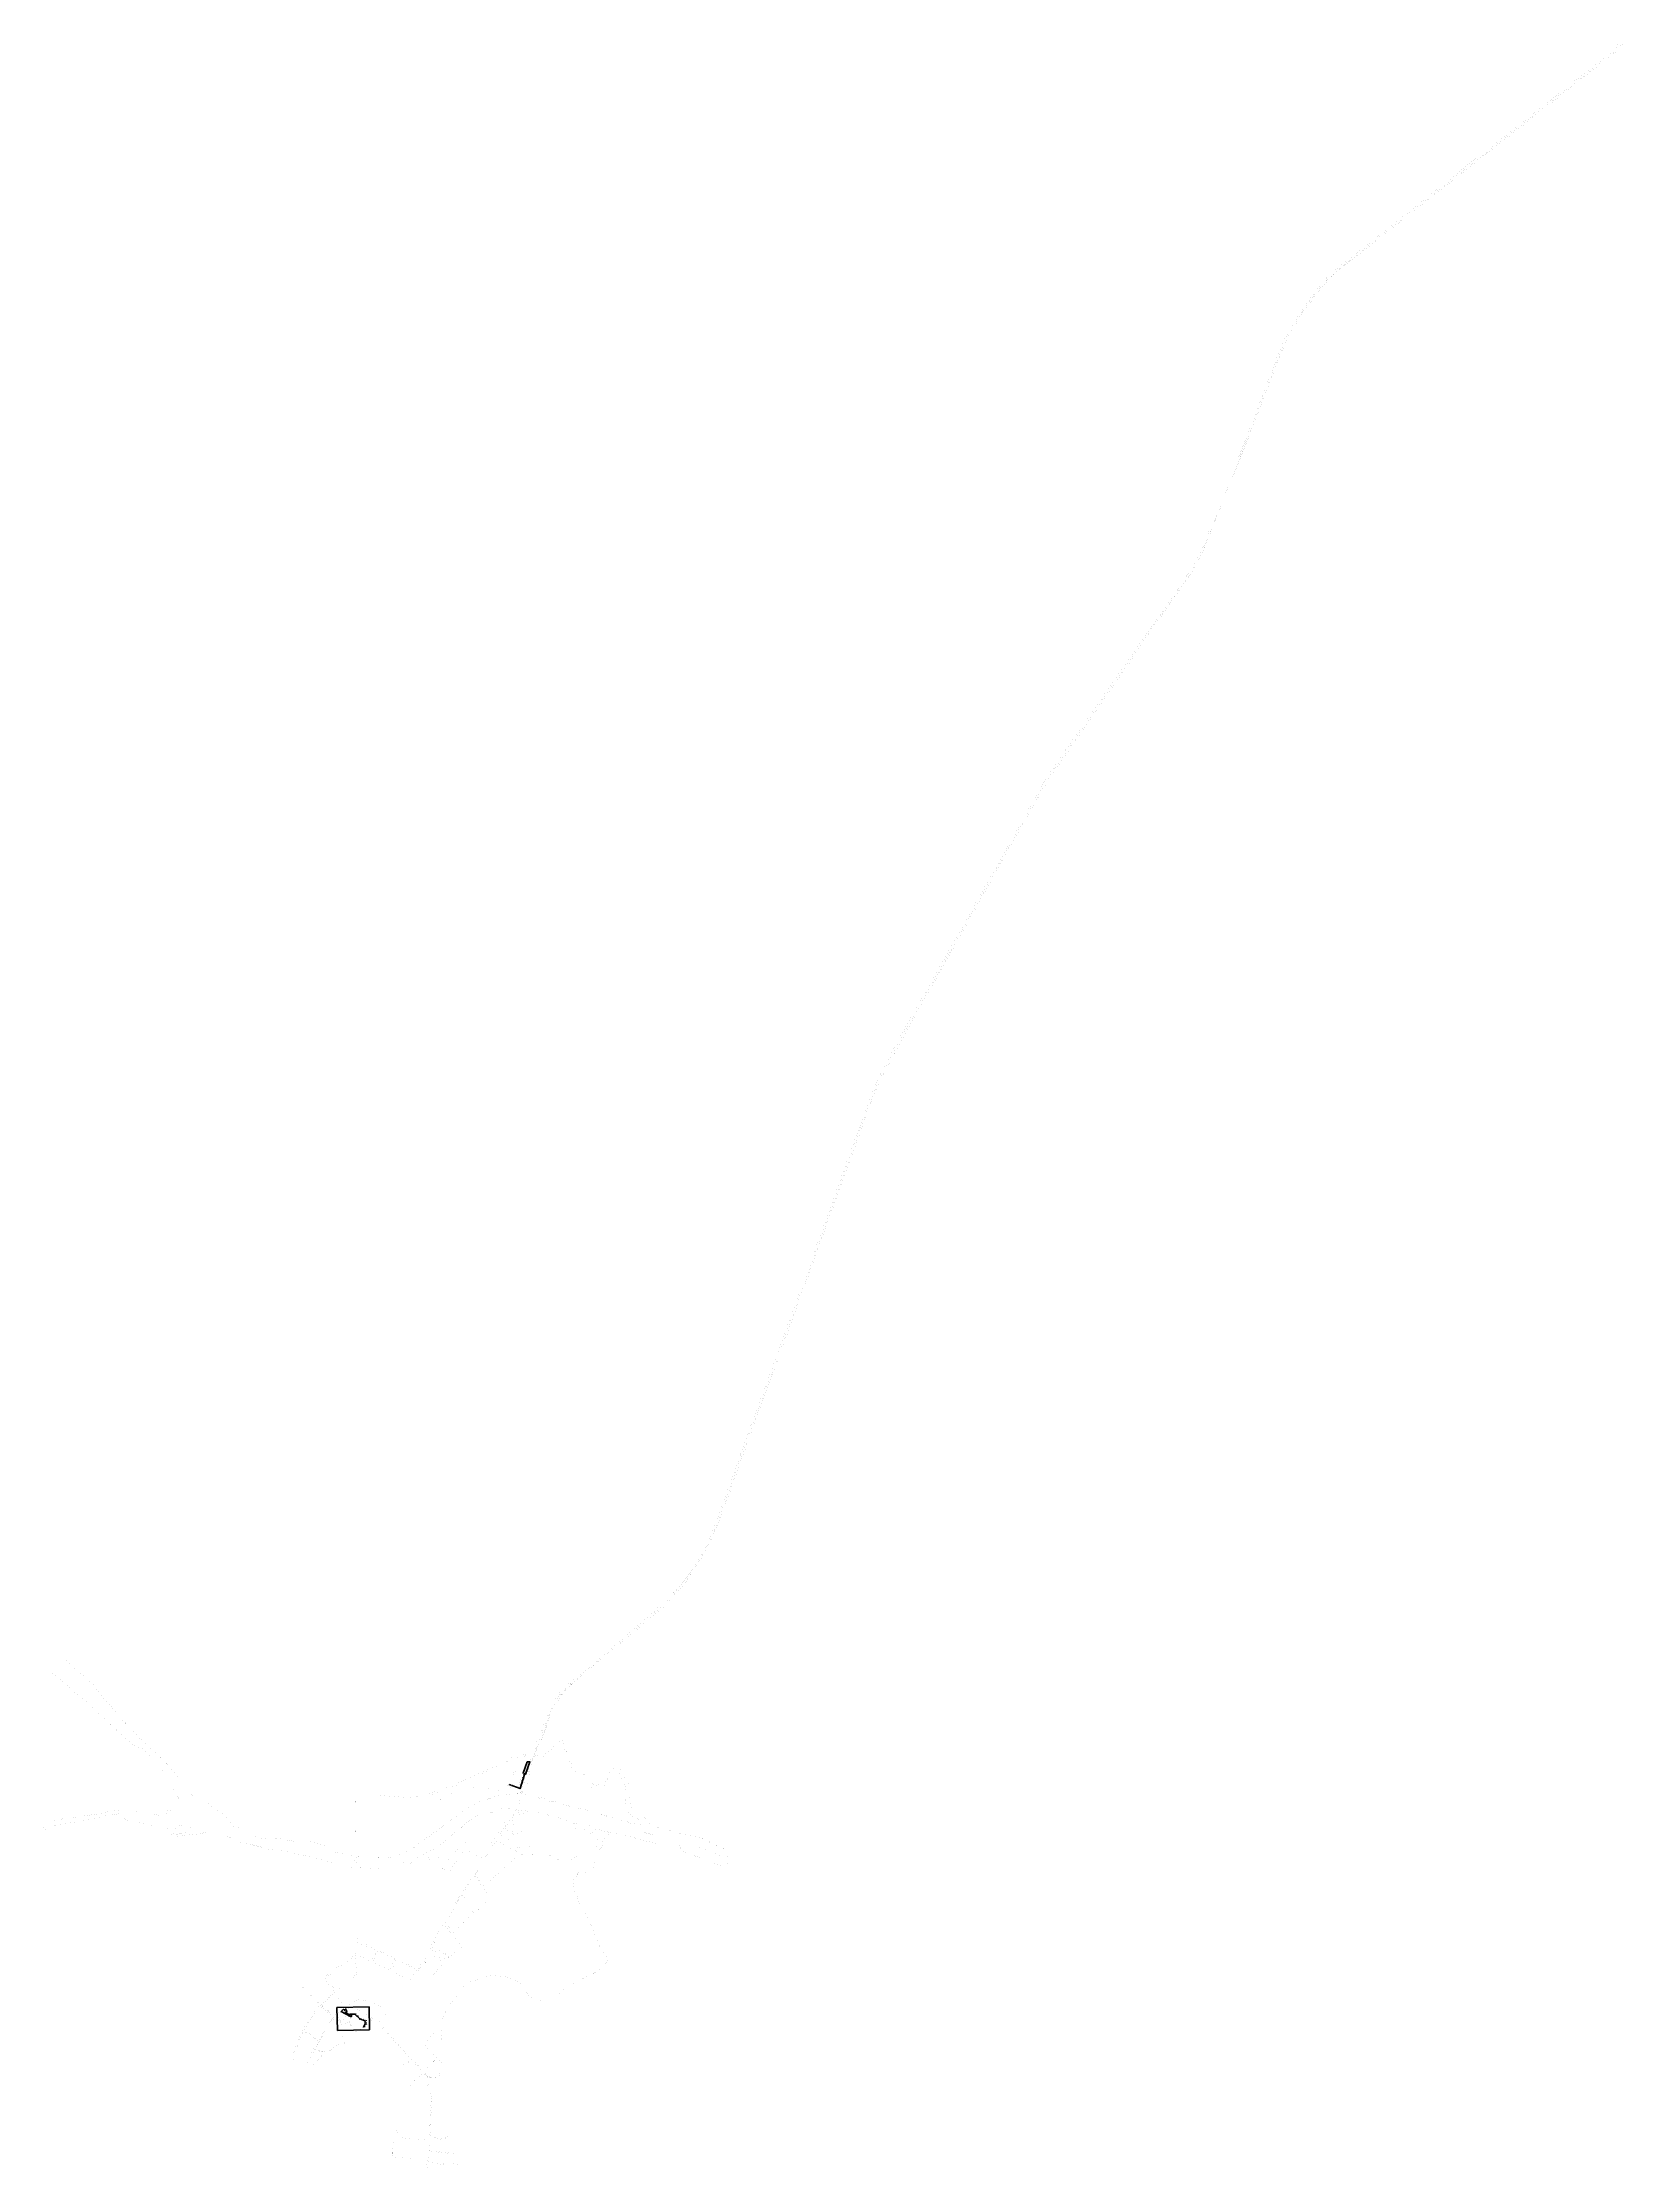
# Model space of a CAD drawing. Header units: millimetres. Extents: x 1265826 to 1360210, y 383897 to 506623.
# Drawn here: x 1346272 to 1360003, y 488159 to 506623 of the extents above; entities that cross this region are included whole.
import ezdxf
from ezdxf.enums import TextEntityAlignment as Align

# ---------------------------------------------------------------- set-up
doc = ezdxf.new("R2018")
doc.units = ezdxf.units.MM
for name, color, linetype in [('04.1_ЛЭП_наземная_опоры', 7, 'Continuous'), ('14', 7, 'Continuous'), ('Электрика', 7, 'Continuous')]:
    doc.layers.add(name, color=color, linetype=linetype)
doc.layers.add('ЛЭП - непечатный слой', color=6, linetype='Continuous', plot=False)
doc.styles.get("Standard").update_dxf_attribs({"font": 'Arial.ttf'})
doc.styles.add('стиль1', font='Times New Roman.ttf', dxfattribs={"width": 0.9, "height": 1.25})
doc.dimstyles.new('М 1-1000', dxfattribs={"dimtxt": 1.5, "dimasz": 2.5, "dimexe": 1.25, "dimexo": 0.625, "dimtad": 1, "dimdec": 0, "dimtxsty": 'стиль1', "dimcen": 2.5, "dimse1": 1, "dimse2": 1, "dimsd1": 1, "dimsd2": 1, "dimclrt": 5, "dimaunit": 1, "dimadec": 3, "dimazin": 0, "dimtfac": 1, "dimtdec": 0, "dimtmove": 0, "dimatfit": 3, "dimfxl": 1.25, "dimtfill": 2, "dimtfillclr": 7, "dimarcsym": 0})
picture_1 = doc.add_image_def('image10.png', size_in_pixel=(779, 550))

# ---------------------------------------------------------------- blocks, each defined once
blk = doc.blocks.new('*D191')
at = {"layer": 'Defpoints', "color": 0, "linetype": 'ByBlock', "lineweight": 50, "transparency": 16777216}
for p in [(1350323, 491501), (1350323, 491501), (1350351, 491491)]:
    blk.add_point(p, dxfattribs=at)
at = {"layer": 'Электрика', "color": 5, "linetype": 'ByBlock', "lineweight": 20, "transparency": 16777216, "insert": (1350337, 491497), "char_height": 1.25, "attachment_point": 5, "rotation": 339.7682, "style": 'стиль1', "bg_fill": 1, "box_fill_scale": 1.1, "bg_fill_color": 7, "bg_fill_true_color": 16777215, "bg_fill_transparency": 0}
blk.add_mtext('30', dxfattribs=at)
blk = doc.blocks.new('Пл_Заземление')
at = {"color": 0, "lineweight": 30}
for p, q in [((0, 0), (0, -1)), ((-1, -1), (1, -1)), ((0, -2), (0, -2)), ((0, -2), (0, -2))]:
    blk.add_line(p, q, dxfattribs=at)
blk = doc.blocks.new('*D192')
at = {"layer": 'Defpoints', "color": 0, "linetype": 'ByBlock', "lineweight": 50, "transparency": 16777216}
for p in [(1350351, 491491), (1350351, 491491), (1350380, 491480)]:
    blk.add_point(p, dxfattribs=at)
at = {"layer": 'Электрика', "color": 5, "linetype": 'ByBlock', "lineweight": 20, "transparency": 16777216, "insert": (1350365, 491487), "char_height": 1.25, "attachment_point": 5, "rotation": 339.7682, "style": 'стиль1', "bg_fill": 1, "box_fill_scale": 1.1, "bg_fill_color": 7, "bg_fill_true_color": 16777215, "bg_fill_transparency": 0}
blk.add_mtext('30', dxfattribs=at)
blk = doc.blocks.new('*D193')
at = {"layer": 'Defpoints', "color": 0, "linetype": 'ByBlock', "lineweight": 50, "transparency": 16777216}
for p in [(1350380, 491481), (1350380, 491481), (1350408, 491470)]:
    blk.add_point(p, dxfattribs=at)
at = {"layer": 'Электрика', "color": 5, "linetype": 'ByBlock', "lineweight": 20, "transparency": 16777216, "insert": (1350394, 491477), "char_height": 1.25, "attachment_point": 5, "rotation": 339.7682, "style": 'стиль1', "bg_fill": 1, "box_fill_scale": 1.1, "bg_fill_color": 7, "bg_fill_true_color": 16777215, "bg_fill_transparency": 0}
blk.add_mtext('30', dxfattribs=at)
blk = doc.blocks.new('*D194')
at = {"layer": 'Defpoints', "color": 0, "linetype": 'ByBlock', "lineweight": 50, "transparency": 16777216}
for p in [(1350408, 491470), (1350408, 491470), (1350420, 491466)]:
    blk.add_point(p, dxfattribs=at)
at = {"layer": 'Электрика', "color": 5, "linetype": 'ByBlock', "lineweight": 20, "transparency": 16777216, "insert": (1350414, 491469), "char_height": 1.25, "attachment_point": 5, "rotation": 339.2314, "style": 'стиль1', "bg_fill": 1, "box_fill_scale": 1.1, "bg_fill_color": 7, "bg_fill_true_color": 16777215, "bg_fill_transparency": 0}
blk.add_mtext('13', dxfattribs=at)
blk = doc.blocks.new('*D195')
at = {"layer": 'Defpoints', "color": 0, "linetype": 'ByBlock', "lineweight": 50, "transparency": 16777216}
for p in [(1350420, 491466), (1350420, 491466), (1350429, 491495)]:
    blk.add_point(p, dxfattribs=at)
at = {"layer": 'Электрика', "color": 5, "linetype": 'ByBlock', "lineweight": 20, "transparency": 16777216, "insert": (1350424, 491482), "char_height": 1.25, "attachment_point": 5, "rotation": 73.5313, "style": 'стиль1', "bg_fill": 1, "box_fill_scale": 1.1, "bg_fill_color": 7, "bg_fill_true_color": 16777215, "bg_fill_transparency": 0}
blk.add_mtext('30', dxfattribs=at)
blk = doc.blocks.new('*D196')
at = {"layer": 'Defpoints', "color": 0, "linetype": 'ByBlock', "lineweight": 50, "transparency": 16777216}
for p in [(1350437, 491523), (1350429, 491495), (1350429, 491495)]:
    blk.add_point(p, dxfattribs=at)
at = {"layer": 'Электрика', "color": 5, "linetype": 'ByBlock', "lineweight": 20, "transparency": 16777216, "insert": (1350432, 491510), "char_height": 1.25, "attachment_point": 5, "rotation": 73.5313, "style": 'стиль1', "bg_fill": 1, "box_fill_scale": 1.1, "bg_fill_color": 7, "bg_fill_true_color": 16777215, "bg_fill_transparency": 0}
blk.add_mtext('30', dxfattribs=at)
blk = doc.blocks.new('*D197')
at = {"layer": 'Defpoints', "color": 0, "linetype": 'ByBlock', "lineweight": 50, "transparency": 16777216}
for p in [(1350437, 491523), (1350437, 491523), (1350446, 491552)]:
    blk.add_point(p, dxfattribs=at)
at = {"layer": 'Электрика', "color": 5, "linetype": 'ByBlock', "lineweight": 20, "transparency": 16777216, "insert": (1350441, 491539), "char_height": 1.25, "attachment_point": 5, "rotation": 73.5313, "style": 'стиль1', "bg_fill": 1, "box_fill_scale": 1.1, "bg_fill_color": 7, "bg_fill_true_color": 16777215, "bg_fill_transparency": 0}
blk.add_mtext('30', dxfattribs=at)
blk = doc.blocks.new('*D198')
at = {"layer": 'Defpoints', "color": 0, "linetype": 'ByBlock', "lineweight": 50, "transparency": 16777216}
for p in [(1350446, 491552), (1350446, 491552), (1350454, 491580)]:
    blk.add_point(p, dxfattribs=at)
at = {"layer": 'Электрика', "color": 5, "linetype": 'ByBlock', "lineweight": 20, "transparency": 16777216, "insert": (1350449, 491568), "char_height": 1.25, "attachment_point": 5, "rotation": 73.5313, "style": 'стиль1', "bg_fill": 1, "box_fill_scale": 1.1, "bg_fill_color": 7, "bg_fill_true_color": 16777215, "bg_fill_transparency": 0}
blk.add_mtext('30', dxfattribs=at)
blk = doc.blocks.new('*D199')
at = {"layer": 'Defpoints', "color": 0, "linetype": 'ByBlock', "lineweight": 50, "transparency": 16777216}
for p in [(1350454, 491581), (1350454, 491581), (1350457, 491589)]:
    blk.add_point(p, dxfattribs=at)
at = {"layer": 'Электрика', "color": 5, "linetype": 'ByBlock', "lineweight": 20, "transparency": 16777216, "insert": (1350454, 491585), "char_height": 1.25, "attachment_point": 5, "rotation": 73.4207, "style": 'стиль1', "bg_fill": 1, "box_fill_scale": 1.1, "bg_fill_color": 7, "bg_fill_true_color": 16777215, "bg_fill_transparency": 0}
blk.add_mtext('9', dxfattribs=at)
blk = doc.blocks.new('*U200')
at = {"color": 0, "lineweight": 30}
for p, q in [((0, 0), (1, -1)), ((1, -1), (1, 0)), ((2, -1), (1, -1)), ((2, -1), (1, -1))]:
    blk.add_line(p, q, dxfattribs=at)
blk = doc.blocks.new('*U203')
at = {"color": 0, "lineweight": 30}
for p, q in [((0, 0), (0, -1)), ((1, -1), (0, -2)), ((0, -1), (1, -1)), ((1, -2), (0, -2))]:
    blk.add_line(p, q, dxfattribs=at)
blk = doc.blocks.new('*U201')
at = {"color": 0}
for points in [[(-3, 6), (-4, 6)], [(0, 0), (-3, 6)]]:
    blk.add_lwpolyline(points, dxfattribs=at)
blk.add_circle((0, 0), 0.5, dxfattribs=at)
at = {"color": 0, "flags": 8}
blk.add_attdef('SL_NAME', text='', height=1.25, dxfattribs=at).set_placement((-3, 6), align=Align.TOP_RIGHT)
blk.add_attdef('SL_NUM', text='', height=1.25, dxfattribs=at).set_placement((-3, 6), align=Align.BOTTOM_RIGHT)
blk = doc.blocks.new('*U202')
at = {"color": 0}
for points in [[(-4, 4), (-5, 4)], [(0, 0), (-4, 4)]]:
    blk.add_lwpolyline(points, dxfattribs=at)
blk.add_circle((0, 0), 0.5, dxfattribs=at)
at = {"color": 0, "flags": 8}
blk.add_attdef('SL_NAME', text='', height=1.25, dxfattribs=at).set_placement((-5, 4), align=Align.TOP_RIGHT)
blk.add_attdef('SL_NUM', text='', height=1.25, dxfattribs=at).set_placement((-5, 5), align=Align.BOTTOM_RIGHT)
blk = doc.blocks.new('*U204')
at = {"color": 0}
for points in [[(0, 0), (6, 3)], [(6, 3), (7, 3)]]:
    blk.add_lwpolyline(points, dxfattribs=at)
blk.add_circle((0, 0), 0.5, dxfattribs=at)
at = {"color": 0, "flags": 8}
blk.add_attdef('SL_NUM', text='', height=1.25, dxfattribs=at).set_placement((6, 3), align=Align.BOTTOM_LEFT)
blk.add_attdef('SL_NAME', text='', height=1.25, dxfattribs=at).set_placement((6, 3), align=Align.TOP_LEFT)
blk = doc.blocks.new('*D205')
at = {"layer": 'Defpoints', "color": 0, "linetype": 'ByBlock', "lineweight": 50, "transparency": 16777216}
for p in [(1348900, 489522), (1348900, 489522), (1348926, 489506)]:
    blk.add_point(p, dxfattribs=at)
at = {"layer": 'Электрика', "color": 5, "linetype": 'ByBlock', "lineweight": 20, "transparency": 16777216, "insert": (1348913, 489516), "char_height": 1.25, "attachment_point": 5, "rotation": 327.8214, "style": 'стиль1', "bg_fill": 1, "box_fill_scale": 1.1, "bg_fill_color": 7, "bg_fill_true_color": 16777215, "bg_fill_transparency": 0}
blk.add_mtext('30', dxfattribs=at)
blk = doc.blocks.new('*D206')
at = {"layer": 'Defpoints', "color": 0, "linetype": 'ByBlock', "lineweight": 50, "transparency": 16777216}
for p in [(1348926, 489506), (1348926, 489506), (1348957, 489507)]:
    blk.add_point(p, dxfattribs=at)
at = {"layer": 'Электрика', "color": 5, "linetype": 'ByBlock', "lineweight": 20, "transparency": 16777216, "insert": (1348942, 489507), "char_height": 1.25, "attachment_point": 5, "rotation": 1.1867, "style": 'стиль1', "bg_fill": 1, "box_fill_scale": 1.1, "bg_fill_color": 7, "bg_fill_true_color": 16777215, "bg_fill_transparency": 0}
blk.add_mtext('31', dxfattribs=at)
blk = doc.blocks.new('*D207')
at = {"layer": 'Defpoints', "color": 0, "linetype": 'ByBlock', "lineweight": 50, "transparency": 16777216}
for p in [(1348957, 489507), (1348957, 489507), (1348984, 489507)]:
    blk.add_point(p, dxfattribs=at)
at = {"layer": 'Электрика', "color": 5, "linetype": 'ByBlock', "lineweight": 20, "transparency": 16777216, "insert": (1348973, 489508), "char_height": 1.25, "attachment_point": 5, "rotation": 1.1542, "style": 'стиль1', "bg_fill": 1, "box_fill_scale": 1.1, "bg_fill_color": 7, "bg_fill_true_color": 16777215, "bg_fill_transparency": 0}
blk.add_mtext('27', dxfattribs=at)
blk = doc.blocks.new('*D208')
at = {"layer": 'Defpoints', "color": 0, "linetype": 'ByBlock', "lineweight": 50, "transparency": 16777216}
for p in [(1349003, 489489), (1349003, 489489), (1349027, 489465)]:
    blk.add_point(p, dxfattribs=at)
at = {"layer": 'Электрика', "color": 5, "linetype": 'ByBlock', "lineweight": 20, "transparency": 16777216, "insert": (1349015, 489479), "char_height": 1.25, "attachment_point": 5, "rotation": 315.4488, "style": 'стиль1', "bg_fill": 1, "box_fill_scale": 1.1, "bg_fill_color": 7, "bg_fill_true_color": 16777215, "bg_fill_transparency": 0}
blk.add_mtext('34', dxfattribs=at)
blk = doc.blocks.new('*D209')
at = {"layer": 'Defpoints', "color": 0, "linetype": 'ByBlock', "lineweight": 50, "transparency": 16777216}
for p in [(1349027, 489465), (1349027, 489465), (1349051, 489458)]:
    blk.add_point(p, dxfattribs=at)
at = {"layer": 'Электрика', "color": 5, "linetype": 'ByBlock', "lineweight": 20, "transparency": 16777216, "insert": (1349042, 489462), "char_height": 1.25, "attachment_point": 5, "rotation": 344.018, "style": 'стиль1', "bg_fill": 1, "box_fill_scale": 1.1, "bg_fill_color": 7, "bg_fill_true_color": 16777215, "bg_fill_transparency": 0}
blk.add_mtext('25', dxfattribs=at)
blk = doc.blocks.new('*D210')
at = {"layer": 'Defpoints', "color": 0, "linetype": 'ByBlock', "lineweight": 50, "transparency": 16777216}
for p in [(1349074, 489451), (1349074, 489451), (1349074, 489435)]:
    blk.add_point(p, dxfattribs=at)
at = {"layer": 'Электрика', "color": 5, "linetype": 'ByBlock', "lineweight": 20, "transparency": 16777216, "insert": (1349073, 489443), "char_height": 1.25, "attachment_point": 5, "rotation": 89.8311, "style": 'стиль1', "bg_fill": 1, "box_fill_scale": 1.1, "bg_fill_color": 7, "bg_fill_true_color": 16777215, "bg_fill_transparency": 0}
blk.add_mtext('16', dxfattribs=at)
blk = doc.blocks.new('*D211')
at = {"layer": 'Defpoints', "color": 0, "linetype": 'ByBlock', "lineweight": 50, "transparency": 16777216}
for p in [(1349074, 489436), (1349074, 489436), (1349074, 489421)]:
    blk.add_point(p, dxfattribs=at)
at = {"layer": 'Электрика', "color": 5, "linetype": 'ByBlock', "lineweight": 20, "transparency": 16777216, "insert": (1349073, 489429), "char_height": 1.25, "attachment_point": 5, "rotation": 89.1148, "style": 'стиль1', "bg_fill": 1, "box_fill_scale": 1.1, "bg_fill_color": 7, "bg_fill_true_color": 16777215, "bg_fill_transparency": 0}
blk.add_mtext('15', dxfattribs=at)
blk = doc.blocks.new('*D212')
at = {"layer": 'Defpoints', "color": 0, "linetype": 'ByBlock', "lineweight": 50, "transparency": 16777216}
for p in [(1349060, 489396), (1349074, 489420), (1349074, 489420)]:
    blk.add_point(p, dxfattribs=at)
at = {"layer": 'Электрика', "color": 5, "linetype": 'ByBlock', "lineweight": 20, "transparency": 16777216, "insert": (1349066, 489409), "char_height": 1.25, "attachment_point": 5, "rotation": 60.015, "style": 'стиль1', "bg_fill": 1, "box_fill_scale": 1.1, "bg_fill_color": 7, "bg_fill_true_color": 16777215, "bg_fill_transparency": 0}
blk.add_mtext('28', dxfattribs=at)
blk = doc.blocks.new('*U213')
at = {"color": 0, "lineweight": 30}
for p, q in [((0, 0), (-1, -1)), ((0, -2), (-1, -1)), ((-1, -1), (0, -1)), ((-1, -2), (-1, -2))]:
    blk.add_line(p, q, dxfattribs=at)
blk = doc.blocks.new('*U214')
at = {"color": 0, "lineweight": 30}
for p, q in [((-1, -1), (-2, 0)), ((-1, 0), (-1, -1)), ((0, 0), (-1, 0)), ((-2, -1), (-2, 0))]:
    blk.add_line(p, q, dxfattribs=at)
blk = doc.blocks.new('*U215')
at = {"color": 0}
for points in [[(0, 0), (4, 3)], [(4, 3), (13, 3)]]:
    blk.add_lwpolyline(points, dxfattribs=at)
blk.add_circle((0, 0), 0.5, dxfattribs=at)
at = {"color": 0, "flags": 8}
blk.add_attdef('SL_NUM', text='', height=1.25, dxfattribs=at).set_placement((4, 4), align=Align.BOTTOM_LEFT)
blk.add_attdef('SL_NAME', text='', height=1.25, dxfattribs=at).set_placement((4, 3), align=Align.TOP_LEFT)
blk = doc.blocks.new('*D216')
at = {"layer": 'Defpoints', "color": 0, "linetype": 'ByBlock', "lineweight": 50, "transparency": 16777216}
for p in [(1349051, 489458), (1349051, 489458), (1349074, 489450)]:
    blk.add_point(p, dxfattribs=at)
at = {"layer": 'Электрика', "color": 5, "linetype": 'ByBlock', "lineweight": 20, "transparency": 16777216, "insert": (1349066, 489454), "char_height": 1.25, "attachment_point": 5, "rotation": 342.1552, "style": 'стиль1', "bg_fill": 1, "box_fill_scale": 1.1, "bg_fill_color": 7, "bg_fill_true_color": 16777215, "bg_fill_transparency": 0}
blk.add_mtext('24', dxfattribs=at)
blk = doc.blocks.new('*D217')
at = {"layer": 'Defpoints', "color": 0, "linetype": 'ByBlock', "lineweight": 50, "transparency": 16777216}
for p in [(1348984, 489507), (1348984, 489507), (1349003, 489489)]:
    blk.add_point(p, dxfattribs=at)
at = {"layer": 'Электрика', "color": 5, "linetype": 'ByBlock', "lineweight": 20, "transparency": 16777216, "insert": (1348994, 489499), "char_height": 1.25, "attachment_point": 5, "rotation": 315.8453, "style": 'стиль1', "bg_fill": 1, "box_fill_scale": 1.1, "bg_fill_color": 7, "bg_fill_true_color": 16777215, "bg_fill_transparency": 0}
blk.add_mtext('27', dxfattribs=at)
blk = doc.blocks.new('*U219')
at = {"true_color": 0xffffff}
h = blk.add_hatch(color=7, dxfattribs=at)
h.dxf.hatch_style = 1
h.paths.add_polyline_path([(0, 0), (0, 0), (0, 0), (0, 0)])
at = {"color": 0}
for points in [[(0, 0), (-2, 1), (-1, 1), (-2, 1), (-1, 1)], [(0, 0), (2, -1), (1, -1), (2, -1), (1, -1)]]:
    blk.add_lwpolyline(points, dxfattribs=at)
blk.add_lwpolyline([(0, 0), (0, 0), (0, 0), (0, 0)], close=True, dxfattribs=at)
blk.add_circle((0, 0), 0.025, dxfattribs=at)
blk = doc.blocks.new('*U220')
at = {"true_color": 0xffffff}
h = blk.add_hatch(color=7, dxfattribs=at)
h.dxf.hatch_style = 1
h.paths.add_polyline_path([(0, 0), (0, 0), (0, 0), (0, 0)])
at = {"color": 0}
for points in [[(0, 0), (-2, 1), (-1, 1), (-2, 1), (-1, 1)], [(0, 0), (2, 0), (2, 0), (2, 0), (2, 0)]]:
    blk.add_lwpolyline(points, dxfattribs=at)
blk.add_lwpolyline([(0, 0), (0, 0), (0, 0), (0, 0)], close=True, dxfattribs=at)
blk.add_circle((0, 0), 0.025, dxfattribs=at)
blk = doc.blocks.new('*U222')
at = {"true_color": 0xffffff}
h = blk.add_hatch(color=7, dxfattribs=at)
h.dxf.hatch_style = 1
h.paths.add_polyline_path([(0, 0), (0, 0), (0, 0), (0, 0)])
at = {"color": 0}
for points in [[(0, 0), (-2, 0), (-2, 0), (-2, 0), (-2, 0)], [(0, 0), (2, -1), (1, -1), (2, -1), (1, -1)]]:
    blk.add_lwpolyline(points, dxfattribs=at)
blk.add_lwpolyline([(0, 0), (0, 0), (0, 0), (0, 0)], close=True, dxfattribs=at)
blk.add_circle((0, 0), 0.025, dxfattribs=at)
blk = doc.blocks.new('*U221')
at = {"true_color": 0xffffff}
h = blk.add_hatch(color=7, dxfattribs=at)
h.dxf.hatch_style = 1
h.paths.add_polyline_path([(0, 0), (0, 0), (0, 0), (0, 0)])
at = {"color": 0}
for points in [[(0, 0), (-2, 0), (-2, 0), (-2, 0), (-2, 0)], [(0, 0), (2, 0), (2, 0), (2, 0), (2, 0)]]:
    blk.add_lwpolyline(points, dxfattribs=at)
blk.add_lwpolyline([(0, 0), (0, 0), (0, 0), (0, 0)], close=True, dxfattribs=at)
blk.add_circle((0, 0), 0.025, dxfattribs=at)
blk = doc.blocks.new('*U223')
at = {"true_color": 0xffffff}
h = blk.add_hatch(color=7, dxfattribs=at)
h.dxf.hatch_style = 1
h.paths.add_polyline_path([(0, 0), (0, 0), (0, 0), (0, 0)])
at = {"color": 0}
for points in [[(0, 0), (-1, 1), (-1, 1), (-1, 1), (-1, 1)], [(0, 0), (1, -1), (1, -1), (1, -1), (1, -1)]]:
    blk.add_lwpolyline(points, dxfattribs=at)
blk.add_lwpolyline([(0, 0), (0, 0), (0, 0), (0, 0)], close=True, dxfattribs=at)
blk.add_circle((0, 0), 0.025, dxfattribs=at)
blk = doc.blocks.new('*U224')
at = {"true_color": 0xffffff}
h = blk.add_hatch(color=7, dxfattribs=at)
h.dxf.hatch_style = 1
h.paths.add_polyline_path([(0, 0), (0, 0), (0, 0), (0, 0)])
at = {"color": 0}
for points in [[(0, 0), (-1, 1), (-1, 1), (-1, 1), (-1, 1)], [(0, 0), (2, -1), (2, 0), (2, -1), (1, -1)]]:
    blk.add_lwpolyline(points, dxfattribs=at)
blk.add_lwpolyline([(0, 0), (0, 0), (0, 0), (0, 0)], close=True, dxfattribs=at)
blk.add_circle((0, 0), 0.025, dxfattribs=at)
blk = doc.blocks.new('*U226')
at = {"true_color": 0xffffff}
h = blk.add_hatch(color=7, dxfattribs=at)
h.dxf.hatch_style = 1
h.paths.add_polyline_path([(0, 0), (0, 0), (0, 0), (0, 0)])
at = {"color": 0}
for points in [[(0, 0), (-2, 1), (-2, 0), (-2, 1), (-1, 1)], [(0, 0), (0, -2), (0, -2), (0, -2), (0, -2)]]:
    blk.add_lwpolyline(points, dxfattribs=at)
blk.add_lwpolyline([(0, 0), (0, 0), (0, 0), (0, 0)], close=True, dxfattribs=at)
blk.add_circle((0, 0), 0.025, dxfattribs=at)
blk = doc.blocks.new('*U225')
at = {"true_color": 0xffffff}
h = blk.add_hatch(color=7, dxfattribs=at)
h.dxf.hatch_style = 1
h.paths.add_polyline_path([(0, 0), (0, 0), (0, 0), (0, 0)])
at = {"color": 0}
for points in [[(0, 0), (0, 2), (0, 2), (0, 2), (0, 2)], [(0, 0), (0, -2), (0, -2), (0, -2), (0, -2)]]:
    blk.add_lwpolyline(points, dxfattribs=at)
blk.add_lwpolyline([(0, 0), (0, 0), (0, 0), (0, 0)], close=True, dxfattribs=at)
blk.add_circle((0, 0), 0.025, dxfattribs=at)
blk = doc.blocks.new('*U227')
at = {"true_color": 0xffffff}
h = blk.add_hatch(color=7, dxfattribs=at)
h.dxf.hatch_style = 1
h.paths.add_polyline_path([(0, 0), (0, 0), (0, 0), (0, 0)])
at = {"color": 0}
for points in [[(0, 0), (0, 2), (0, 2), (0, 2), (0, 2)], [(0, 0), (-1, -2), (0, -2), (-1, -2), (-1, -1)]]:
    blk.add_lwpolyline(points, dxfattribs=at)
blk.add_lwpolyline([(0, 0), (0, 0), (0, 0), (0, 0)], close=True, dxfattribs=at)
blk.add_circle((0, 0), 0.025, dxfattribs=at)
blk = doc.blocks.new('*U228')
at = {"true_color": 0xffffff}
h = blk.add_hatch(color=7, dxfattribs=at)
h.dxf.hatch_style = 1
h.paths.add_polyline_path([(0, 0), (0, 0), (0, 0), (0, 0)])
at = {"color": 0}
for points in [[(0, 0), (1, 2), (1, 1), (1, 2), (1, 1)], [(0, 0), (0, -2), (0, -2), (0, -2), (0, -2)]]:
    blk.add_lwpolyline(points, dxfattribs=at)
blk.add_lwpolyline([(0, 0), (0, 0), (0, 0), (0, 0)], close=True, dxfattribs=at)
blk.add_circle((0, 0), 0.025, dxfattribs=at)
blk = doc.blocks.new('Пл_ОпораП23')
at = {"color": 0}
for points in [[(1216315, 342736), (1216317, 342741)], [(1216317, 342741), (1216320, 342740)]]:
    blk.add_lwpolyline(points, dxfattribs=at)
blk.add_circle((1216315, 342736), 0.5, dxfattribs=at)
at = {"color": 0, "flags": 8}
blk.add_attdef('SL_NUM', text='', height=1.25, rotation=359.1478, dxfattribs=at).set_placement((1216317, 342741), align=Align.BOTTOM_LEFT)
blk.add_attdef('SL_NAME', text='', height=1.25, rotation=359.1478, dxfattribs=at).set_placement((1216317, 342740), align=Align.TOP_LEFT)
blk = doc.blocks.new('Пл_ОпораУА23')
at = {"color": 0}
for points in [[(1349042, 489441), (1349046, 489445)], [(1349046, 489445), (1349055, 489444)]]:
    blk.add_lwpolyline(points, dxfattribs=at)
blk.add_circle((1349042, 489441), 0.5, dxfattribs=at)
at = {"color": 0, "flags": 8}
blk.add_attdef('SL_NUM', text='', height=1.25, rotation=359.1478, dxfattribs=at).set_placement((1349046, 489445), align=Align.BOTTOM_LEFT)
blk.add_attdef('SL_NAME', text='', height=1.25, rotation=359.1478, dxfattribs=at).set_placement((1349046, 489444), align=Align.TOP_LEFT)
blk = doc.blocks.new('*U244')
at = {"color": 0, "ltscale": 100}
blk.add_line((0, 0), (-3, 1), dxfattribs=at)
at = {"color": 0}
for points in [[(0, 0), (2, 2)], [(2, 2), (6, 2)]]:
    blk.add_lwpolyline(points, dxfattribs=at)
for centre, radius in [((-3, 1), 0.25), ((0, 0), 0.5)]:
    blk.add_circle(centre, radius, dxfattribs=at)
at = {"layer": 'ЛЭП - непечатный слой'}
blk.add_lwpolyline([(-3, 1), (-4, 1)], dxfattribs=at)
at = {"color": 0, "flags": 8}
blk.add_attdef('SL_NUM', text='', height=1.25, dxfattribs=at).set_placement((2, 2), align=Align.BOTTOM_LEFT)
blk.add_attdef('SL_NAME', text='', height=1.25, dxfattribs=at).set_placement((2, 1), align=Align.TOP_LEFT)
blk = doc.blocks.new('Пл_ОпораК21')
at = {"color": 0}
for points in [[(1216295, 342749), (1216298, 342747)], [(1216298, 342747), (1216301, 342747)]]:
    blk.add_lwpolyline(points, dxfattribs=at)
blk.add_circle((1216295, 342749), 0.5, dxfattribs=at)
at = {"color": 0, "flags": 8}
blk.add_attdef('SL_NUM', text='', height=1.25, rotation=359.1478, dxfattribs=at).set_placement((1216298, 342747), align=Align.BOTTOM_LEFT)
blk.add_attdef('SL_NAME', text='', height=1.25, rotation=359.1478, dxfattribs=at).set_placement((1216298, 342747), align=Align.TOP_LEFT)

msp = doc.modelspace()

# ---------------------------------------------------------------- linework, layer by layer
at = {"layer": '14', "color": 92, "const_width": 0.17, "flags": 128}
for points in [[(1359995.5, 506611.7), (1359991.4, 506607.8), (1359980, 506597.2), (1359968.6, 506586.5), (1359957.1, 506576), (1359945.5, 506565.6), (1359933.9, 506555.3), (1359922.3, 506544.9), (1359910.7, 506534.6), (1359899, 506524.4), (1359887.1, 506514.3), (1359875.1, 506504.4), (1359863.1, 506494.5), (1359857.3, 506489.8), (1359845.2, 506480.1), (1359833, 506470.4), (1359820.6, 506460.8), (1359808.2, 506451.1), (1359795.7, 506441.2), (1359783, 506431.2), (1359770.3, 506421.2), (1359757.6, 506411.2), (1359745, 506401.2), (1359732.4, 506391.3), (1359726.4, 506386.6), (1359713.7, 506376.8), (1359701.1, 506367), (1359688.6, 506357.1), (1359676.1, 506347.2), (1359663.7, 506337.4), (1359651.3, 506327.6), (1359638.8, 506317.9), (1359626.4, 506308.2), (1359614, 506298.5), (1359601.6, 506288.7), (1359595.7, 506284), (1359583.3, 506274.3), (1359570.9, 506264.6), (1359558.6, 506254.9), (1359546.3, 506245.2), (1359533.9, 506235.6), (1359521.6, 506226), (1359509.3, 506216.3), (1359497.2, 506206.6), (1359485.1, 506197), (1359473, 506187.5), (1359460.8, 506178), (1359448.7, 506168.5), (1359436.6, 506158.9), (1359424.4, 506149.3), (1359412.2, 506139.6), (1359400.1, 506130), (1359387.8, 506120.3), (1359375.4, 506110.6), (1359362.9, 506100.8), (1359350.5, 506091), (1359338, 506081.2), (1359325.4, 506071.3), (1359312.7, 506061.3), (1359300, 506051.4), (1359287.3, 506041.4), (1359274.5, 506031.4), (1359261.8, 506021.4), (1359249, 506011.4), (1359236.2, 506001.4), (1359223.4, 505991.5), (1359210.8, 505981.6), (1359198.2, 505971.6), (1359192.1, 505966.8), (1359179.5, 505956.8), (1359167, 505946.9), (1359154.4, 505937), (1359141.8, 505927.2), (1359129.2, 505917.3), (1359116.6, 505907.5), (1359104.1, 505897.6), (1359091.5, 505887.8), (1359079, 505877.9), (1359066.5, 505868.1), (1359054.1, 505858.3), (1359041.7, 505848.7), (1359029.4, 505839), (1359017.2, 505829.4), (1359005, 505819.9), (1358992.8, 505810.3), (1358980.7, 505800.7), (1358968.6, 505791.1), (1358956.4, 505781.5), (1358944.1, 505771.9), (1358931.9, 505762.4), (1358919.6, 505752.8), (1358907.4, 505743.2), (1358895.1, 505733.5), (1358883, 505723.8), (1358870.7, 505714.2), (1358858.5, 505704.6), (1358846.3, 505695), (1358834.1, 505685.4), (1358822, 505675.8), (1358809.9, 505666.4), (1358797.8, 505656.9), (1358785.8, 505647.5), (1358773.8, 505638), (1358761.9, 505628.6), (1358749.9, 505619.2), (1358737.8, 505609.7), (1358725.7, 505600.3), (1358713.7, 505590.9), (1358701.6, 505581.3), (1358689.5, 505571.8), (1358683.7, 505567.2), (1358671.6, 505557.7), (1358659.6, 505548.1), (1358647.6, 505538.6), (1358635.5, 505529.1), (1358623.4, 505519.5), (1358611.4, 505509.9), (1358599.5, 505500.4), (1358587.5, 505491), (1358575.5, 505481.5), (1358563.4, 505472.1), (1358551.5, 505462.6), (1358539.5, 505453.2), (1358527.6, 505443.8), (1358510.3, 505430), (1358498.8, 505420.8), (1358487.3, 505411.9), (1358476, 505403), (1358464.6, 505394.2), (1358453, 505384.9), (1358440.5, 505375), (1358427.6, 505364.9), (1358414.7, 505354.8), (1358401.9, 505344.7), (1358389.1, 505334.6), (1358376.3, 505324.5), (1358363.4, 505314.5), (1358350.5, 505304.4), (1358337.5, 505294.3), (1358324.5, 505284.2), (1358311.4, 505273.9), (1358298.3, 505263.6), (1358292, 505258.6), (1358279, 505248.3), (1358265.9, 505238), (1358252.9, 505227.7), (1358239.9, 505217.3), (1358226.9, 505207), (1358213.9, 505196.8), (1358200.8, 505186.5), (1358187.8, 505176.3), (1358174.7, 505166.1), (1358161.7, 505155.9), (1358148.7, 505145.8), (1358135.8, 505135.6), (1358122.9, 505125.3), (1358109.9, 505115.1), (1358097.1, 505104.8), (1358084.1, 505094.5), (1358077.9, 505089.6), (1358064.9, 505079.3), (1358051.9, 505069.1), (1358038.9, 505058.9), (1358025.9, 505048.6), (1358012.8, 505038.5), (1357999.7, 505028.2), (1357986.7, 505018), (1357973.7, 505007.8), (1357960.7, 504997.5), (1357947.6, 504987.1), (1357934.5, 504976.8), (1357921.4, 504966.5), (1357915.2, 504961.6), (1357902.2, 504951.3), (1357889.1, 504941), (1357875.9, 504930.7), (1357862.8, 504920.3), (1357849.7, 504910), (1357836.5, 504899.7), (1357823.4, 504889.4), (1357810.4, 504879.1), (1357797.3, 504868.8), (1357784.3, 504858.6), (1357778, 504853.6), (1357764.9, 504843.2), (1357751.7, 504832.9), (1357738.6, 504822.4), (1357725.4, 504812), (1357712.3, 504801.7), (1357699.2, 504791.3), (1357686, 504781), (1357672.9, 504770.7), (1357659.9, 504760.4), (1357647, 504750.2), (1357634.1, 504739.9), (1357621.2, 504729.7), (1357608.4, 504719.5), (1357595.5, 504709.2), (1357582.7, 504699), (1357576.6, 504694), (1357563.9, 504683.8), (1357551.3, 504673.4), (1357538.8, 504662.9), (1357526.4, 504652.4), (1357514.2, 504641.7), (1357502, 504630.9), (1357489.9, 504620), (1357477.8, 504609), (1357465.7, 504598), (1357453.7, 504586.8), (1357448.1, 504581.4), (1357436.5, 504570), (1357425, 504558.6), (1357413.6, 504547), (1357402.4, 504535.1), (1357391.5, 504523), (1357380.8, 504510.7), (1357370.4, 504498.1), (1357360.3, 504485.4), (1357350.3, 504472.7), (1357345.5, 504466.7), (1357335.6, 504454), (1357325.7, 504441.1), (1357315.8, 504428.1), (1357305.9, 504415), (1357296.1, 504401.8), (1357286.4, 504388.4), (1357276.8, 504374.9), (1357267.3, 504361.3), (1357257.9, 504347.8), (1357248.6, 504334.2), (1357239.3, 504320.6), (1357230, 504307), (1357220.6, 504293.4), (1357211.4, 504279.8), (1357207, 504273), (1357198.1, 504259.1), (1357189.3, 504245.1), (1357180.4, 504231.2), (1357171.6, 504217.1), (1357162.9, 504203), (1357154.3, 504188.8), (1357145.6, 504174.6), (1357137, 504160.4), (1357128.5, 504146.2), (1357120, 504132), (1357111.7, 504117.8), (1357103.7, 504103.5), (1357096, 504089.1), (1357088.4, 504074.7), (1357084.8, 504067.7), (1357077.7, 504053.2), (1357070.8, 504038.6), (1357064.1, 504024), (1357057.5, 504009.2), (1357050.9, 503994.4), (1357044.4, 503979.4), (1357037.9, 503964.4), (1357031.4, 503949.2), (1357025, 503934), (1357018.7, 503918.7), (1357012.6, 503903.3), (1357006.5, 503888), (1357000.7, 503872.7), (1356994.9, 503857.5), (1356989.2, 503842.3), (1356983.5, 503827.2), (1356977.7, 503812), (1356975, 503804.7), (1356969.3, 503789.6), (1356963.6, 503774.5), (1356957.7, 503759.4), (1356951.9, 503744.4), (1356946.1, 503729.3), (1356940.3, 503714.2), (1356934.5, 503699.2), (1356928.6, 503684), (1356922.7, 503668.9), (1356916.8, 503653.7), (1356910.8, 503638.5), (1356904.8, 503623.3), (1356898.8, 503608.2), (1356892.8, 503592.8), (1356886.8, 503577.5), (1356880.9, 503562.1), (1356874.9, 503546.7), (1356869, 503531.4), (1356863.1, 503516.1), (1356857.2, 503500.8), (1356851.3, 503485.5), (1356845.3, 503470.3), (1356839.4, 503455), (1356833.5, 503439.8), (1356827.6, 503424.6), (1356821.6, 503409.5), (1356815.7, 503394.3), (1356809.9, 503379.1), (1356804.1, 503364), (1356798.2, 503348.8), (1356792.5, 503333.6), (1356786.7, 503318.3), (1356781, 503303), (1356775.1, 503287.7), (1356769.2, 503272.4), (1356763.2, 503257), (1356757.2, 503241.7), (1356751.1, 503226.3), (1356745.2, 503210.9), (1356739.3, 503195.5), (1356733.3, 503180.2), (1356727.3, 503164.9), (1356721.3, 503149.6), (1356715.3, 503134.3), (1356709.3, 503119), (1356703.2, 503103.8), (1356697.2, 503088.5), (1356691.2, 503073.2), (1356688.1, 503065.6), (1356682.1, 503050.4), (1356676, 503035.2), (1356670.1, 503019.9), (1356664.1, 503004.7), (1356658, 502989.5), (1356652, 502974.3), (1356646, 502959.2), (1356640, 502944.2), (1356634, 502929.2), (1356627.9, 502914.2), (1356621.9, 502899.2), (1356615.8, 502884.1), (1356609.7, 502869), (1356603.6, 502853.7), (1356597.6, 502838.5), (1356591.6, 502823.3), (1356585.6, 502808.1), (1356579.6, 502793), (1356573.6, 502778), (1356567.7, 502763), (1356561.7, 502748.1), (1356555.7, 502733.1), (1356549.7, 502718), (1356543.8, 502702.9), (1356537.8, 502687.7), (1356531.8, 502672.6), (1356525.8, 502657.5), (1356519.9, 502642.4), (1356513.9, 502627.5), (1356507.9, 502612.6), (1356505, 502605.3), (1356499.1, 502590.5), (1356493.2, 502575.7), (1356487.3, 502561), (1356481.4, 502546.2), (1356475.5, 502531.4), (1356469.6, 502516.5), (1356463.7, 502501.7), (1356457.7, 502486.8), (1356451.8, 502471.8), (1356445.9, 502456.9), (1356439.9, 502441.8), (1356434, 502426.7), (1356428.1, 502411.5), (1356422.1, 502396.3), (1356416.1, 502381.1), (1356410.1, 502365.9), (1356404, 502350.7), (1356398, 502335.4), (1356392, 502320.1), (1356386, 502304.7), (1356380, 502289.5), (1356373.9, 502274.3), (1356367.8, 502259.3), (1356361.8, 502244.3), (1356356, 502229.2), (1356350, 502214.3), (1356343.8, 502199.4), (1356337.4, 502184.6), (1356330.8, 502169.8), (1356323.7, 502155.3), (1356316.2, 502140.8), (1356308.5, 502126.4), (1356300.6, 502112.1), (1356292.4, 502097.8), (1356284.1, 502083.7), (1356275.5, 502069.7), (1356267, 502055.6), (1356258.2, 502041.7), (1356249.5, 502027.8), (1356240.6, 502014.1), (1356231.5, 502000.4), (1356222.5, 501986.9), (1356213.3, 501973.6), (1356204.1, 501960.3), (1356194.9, 501947.1), (1356185.7, 501933.9), (1356176.5, 501920.8), (1356167.4, 501907.7), (1356158.3, 501894.7), (1356149.1, 501881.7), (1356140, 501868.8), (1356131, 501855.9), (1356121.9, 501843), (1356112.7, 501830), (1356103.4, 501816.9), (1356094.2, 501803.7), (1356085, 501790.4), (1356075.6, 501776.9), (1356066.2, 501763.5), (1356056.8, 501750), (1356047.5, 501736.5), (1356038.1, 501723.1), (1356028.8, 501709.7), (1356019.5, 501696.3), (1356010.2, 501683), (1356000.9, 501669.6), (1355991.7, 501656.3), (1355982.4, 501643), (1355973.3, 501629.8), (1355964.2, 501616.5), (1355955.1, 501603.3), (1355945.9, 501590.1), (1355936.7, 501576.8), (1355927.5, 501563.5), (1355918.3, 501550.2), (1355909, 501536.9), (1355899.8, 501523.4), (1355890.4, 501510), (1355881.1, 501496.5), (1355871.9, 501483), (1355862.5, 501469.7), (1355853.1, 501456.3), (1355843.7, 501442.8), (1355834.3, 501429.4), (1355825, 501415.8), (1355815.7, 501402.3), (1355806.3, 501388.8), (1355796.9, 501375.4), (1355787.4, 501362), (1355778.1, 501348.7), (1355773.6, 501342.1), (1355764.5, 501328.8), (1355755.3, 501315.6), (1355746.1, 501302.5), (1355736.9, 501289.5), (1355727.8, 501276.5), (1355718.8, 501263.4), (1355709.7, 501250.4), (1355700.7, 501237.3), (1355691.6, 501224.2), (1355682.5, 501211.1), (1355673.4, 501198), (1355664.2, 501184.8), (1355655.1, 501171.7), (1355646, 501158.4), (1355636.7, 501145.2), (1355627.4, 501131.9), (1355618.1, 501118.5), (1355608.8, 501105.1), (1355599.4, 501091.7), (1355590.1, 501078.3), (1355580.6, 501064.9), (1355571.4, 501051.5), (1355562.2, 501038.2), (1355552.9, 501024.9), (1355543.7, 501011.7), (1355534.6, 500998.4), (1355525.5, 500985.1), (1355516.3, 500972), (1355507.2, 500958.8), (1355498.1, 500945.6), (1355489, 500932.5), (1355479.7, 500919.4), (1355470.6, 500906.3), (1355466.2, 500899.8), (1355457.1, 500886.6), (1355447.9, 500873.4), (1355438.8, 500860.1), (1355429.6, 500846.8), (1355420.3, 500833.4), (1355411, 500820), (1355401.6, 500806.7), (1355392.3, 500793.2), (1355382.9, 500779.6), (1355373.4, 500766), (1355363.9, 500752.4), (1355354.5, 500738.8), (1355345, 500725), (1355335.4, 500711.3), (1355325.7, 500697.6), (1355316, 500683.7), (1355306.4, 500669.7), (1355296.8, 500655.7), (1355287.1, 500641.8), (1355277.4, 500628), (1355267.8, 500614.2), (1355258, 500600.4), (1355248.3, 500586.6), (1355238.7, 500572.8), (1355229, 500559), (1355219.3, 500545.2), (1355209.7, 500531.4), (1355200.1, 500517.5), (1355190.5, 500503.7), (1355180.9, 500489.9), (1355171.2, 500476.1), (1355161.6, 500462.3), (1355152.1, 500448.5), (1355142.5, 500434.8), (1355133, 500421), (1355123.5, 500407.4), (1355114, 500393.8), (1355104.3, 500380.2), (1355094.6, 500366.5), (1355085, 500352.7), (1355075.4, 500338.8), (1355065.8, 500324.8), (1355056.3, 500310.8), (1355046.9, 500296.9), (1355037.6, 500282.9), (1355028.4, 500268.9), (1355019.3, 500254.9), (1355010.3, 500240.8), (1355001.5, 500226.7), (1354992.9, 500212.6), (1354984.4, 500198.5), (1354976, 500184.3), (1354967.6, 500170.1), (1354959.2, 500155.9), (1354950.9, 500141.7), (1354942.6, 500127.3), (1354934.3, 500113), (1354926, 500098.6), (1354917.6, 500084.2), (1354909.3, 500069.8), (1354901, 500055.4), (1354892.7, 500041), (1354884.4, 500026.6), (1354876.1, 500012.1), (1354867.8, 499997.6), (1354859.4, 499983), (1354851.1, 499968.4), (1354842.8, 499953.7), (1354834.5, 499938.9), (1354826.2, 499924.2), (1354817.8, 499909.4), (1354809.5, 499894.8), (1354801.2, 499880.1), (1354792.9, 499865.6), (1354784.6, 499851), (1354776.4, 499836.3), (1354768.2, 499821.6), (1354760, 499806.9), (1354751.9, 499792.2), (1354743.7, 499777.6), (1354735.6, 499763.1), (1354727.5, 499748.7), (1354723.5, 499741.6), (1354715.4, 499727.2), (1354707.4, 499712.9), (1354699.4, 499698.7), (1354691.4, 499684.4), (1354683.3, 499670.2), (1354675.2, 499656), (1354667.2, 499641.8), (1354659.2, 499627.7), (1354651.2, 499613.4), (1354643.3, 499599.2), (1354635.3, 499585), (1354627.2, 499570.8), (1354619.2, 499556.7), (1354611.1, 499542.5), (1354603.1, 499528.4), (1354595.1, 499514.4), (1354587.1, 499500.3), (1354579.1, 499486.2), (1354567.3, 499465.2), (1354559.4, 499451.2), (1354551.5, 499437.2), (1354543.7, 499423.2), (1354539.9, 499416.4), (1354532.2, 499402.5), (1354524.5, 499388.7), (1354516.8, 499375.1), (1354509.1, 499361.5), (1354501.4, 499348), (1354493.7, 499334.4), (1354486, 499320.8), (1354478.4, 499307.1), (1354470.7, 499293.4), (1354462.9, 499279.7), (1354455.2, 499265.9), (1354447.6, 499252.1), (1354439.9, 499238.3), (1354432.2, 499224.6), (1354424.6, 499210.9), (1354416.9, 499197.4), (1354409.3, 499183.9), (1354401.7, 499170.5), (1354394.1, 499157), (1354386.5, 499143.4), (1354378.8, 499129.8), (1354371.1, 499116.2), (1354363.3, 499102.5), (1354355.6, 499088.9), (1354347.9, 499075.2), (1354340.1, 499061.6), (1354332.4, 499047.8), (1354324.6, 499034), (1354320.8, 499027.3), (1354313, 499013.5), (1354305.1, 498999.7), (1354297.4, 498985.7), (1354289.5, 498971.7), (1354281.6, 498957.8), (1354273.7, 498943.8), (1354265.9, 498929.8), (1354258, 498915.9), (1354250.1, 498902), (1354242.3, 498888.1), (1354234.4, 498874.3), (1354226.5, 498860.5), (1354218.5, 498846.8), (1354210.6, 498832.8), (1354202.7, 498818.9), (1354194.8, 498805), (1354186.9, 498790.9), (1354179, 498776.9), (1354171.1, 498762.6), (1354163.1, 498748.4), (1354155.1, 498734.2), (1354147.1, 498719.9), (1354139, 498705.6), (1354131, 498691.4), (1354123, 498677.1), (1354115, 498663), (1354107.1, 498648.8), (1354099.3, 498634.6), (1354091.4, 498620.5), (1354083.5, 498606.3), (1354075.6, 498592.1), (1354067.6, 498578), (1354059.8, 498563.8), (1354051.9, 498549.7), (1354043.9, 498535.7), (1354035.8, 498521.7), (1354027.9, 498507.7), (1354020.1, 498493.6), (1354012.2, 498479.6), (1354004.3, 498465.6), (1353996.4, 498451.7), (1353988.5, 498437.8), (1353984.6, 498430.9), (1353976.8, 498417), (1353968.9, 498403), (1353961.1, 498389), (1353953.2, 498375), (1353945.3, 498361.1), (1353937.4, 498347.1), (1353929.5, 498333), (1353921.6, 498319), (1353913.7, 498305), (1353905.8, 498291), (1353897.8, 498277), (1353889.9, 498262.9), (1353881.9, 498248.9), (1353874.1, 498234.8), (1353866.2, 498220.7), (1353862.4, 498214), (1353854.6, 498200.1), (1353846.7, 498186.1), (1353838.9, 498172), (1353831, 498158.2), (1353823.2, 498144.4), (1353815.5, 498130.7), (1353807.7, 498117.1), (1353799.9, 498103.4), (1353792.1, 498089.8), (1353784.5, 498076.2), (1353776.8, 498062.6), (1353769.1, 498048.9), (1353761.4, 498035.1), (1353757.7, 498028.4), (1353749.9, 498014.5), (1353742.1, 498000.7), (1353734.3, 497986.9), (1353726.5, 497973), (1353718.6, 497959.1), (1353710.7, 497945.2), (1353702.8, 497931.3), (1353694.9, 497917.4), (1353687.1, 497903.5), (1353679.3, 497889.5), (1353671.5, 497875.7), (1353663.8, 497861.7), (1353656.2, 497847.8), (1353652.5, 497841.1), (1353644.9, 497827.2), (1353637.4, 497813.2), (1353629.7, 497799.3), (1353622.1, 497785.4), (1353614.5, 497771.4), (1353607, 497757.3), (1353599.4, 497743.2), (1353591.9, 497729), (1353584.5, 497714.8), (1353581.1, 497708.1), (1353573.9, 497693.8), (1353566.9, 497679.4), (1353560, 497664.9), (1353553.1, 497650.3), (1353546.3, 497635.7), (1353539.7, 497620.9), (1353533.1, 497606), (1353526.5, 497591.1), (1353523.4, 497584), (1353516.9, 497568.9), (1353510.5, 497553.6), (1353504.2, 497538.4), (1353498, 497523), (1353491.9, 497507.6), (1353485.9, 497492.3), (1353480, 497476.9), (1353474.2, 497461.5), (1353468.5, 497446.2), (1353462.8, 497430.8), (1353457.1, 497415.5), (1353451.4, 497400.2), (1353445.7, 497385), (1353443, 497377.6), (1353437.3, 497362.6), (1353431.8, 497347.6), (1353426.2, 497332.6), (1353420.7, 497317.6), (1353415.2, 497302.6), (1353409.6, 497287.6), (1353404.1, 497272.6), (1353398.5, 497257.5), (1353393, 497242.4), (1353387.5, 497227.3), (1353381.9, 497212.2), (1353376.4, 497197.1), (1353370.8, 497182), (1353368.1, 497174.8), (1353362.6, 497159.7), (1353357, 497144.6), (1353351.5, 497129.6), (1353346, 497114.6), (1353340.5, 497099.7), (1353335.1, 497084.7), (1353329.7, 497069.7), (1353324.2, 497054.8), (1353318.7, 497039.9), (1353313.2, 497025), (1353310.7, 497018), (1353305.2, 497003), (1353299.7, 496988.1), (1353294.2, 496973.2), (1353288.8, 496958.3), (1353283.4, 496943.3), (1353278.1, 496928.4), (1353272.7, 496913.5), (1353267.4, 496898.7), (1353262.1, 496883.9), (1353256.8, 496869), (1353254.2, 496861.8), (1353248.9, 496846.9), (1353243.6, 496831.9), (1353238.2, 496816.9), (1353232.8, 496801.9), (1353227.3, 496786.9), (1353221.9, 496771.9), (1353216.4, 496756.8), (1353211.1, 496741.6), (1353202.9, 496718.9), (1353197.5, 496703.6), (1353192.1, 496688.2), (1353186.6, 496672.8), (1353181.1, 496657.5), (1353175.6, 496642.2), (1353170.1, 496626.9), (1353164.7, 496611.6), (1353159.3, 496596.4), (1353153.8, 496581.4), (1353148.4, 496566.4), (1353143, 496551.6), (1353137.7, 496536.9), (1353132.4, 496522.1), (1353127.2, 496507.5), (1353121.9, 496492.8), (1353116.6, 496478.3), (1353111.4, 496463.7), (1353106.2, 496449), (1353100.9, 496434.4), (1353095.5, 496419.5), (1353090.1, 496404.6), (1353084.7, 496389.6), (1353079, 496374.6), (1353073.4, 496359.5), (1353068, 496344.2), (1353062.5, 496329), (1353057, 496313.8), (1353051.5, 496298.6), (1353046, 496283.5), (1353040.5, 496268.5), (1353035.1, 496253.5), (1353029.6, 496238.4), (1353024.2, 496223.4), (1353018.8, 496208.3), (1353013.3, 496193.2), (1353007.8, 496178.2), (1353002.3, 496163.2), (1352996.8, 496148.3), (1352988.7, 496126.1), (1352983.2, 496111.1), (1352977.8, 496096.2), (1352972.2, 496081.2), (1352966.8, 496066.4), (1352961.3, 496051.5), (1352955.8, 496036.5), (1352950.3, 496021.5), (1352944.9, 496006.6), (1352939.5, 495991.6), (1352934.1, 495976.6), (1352928.7, 495961.7), (1352923.2, 495946.6), (1352917.7, 495931.5), (1352912.2, 495916.4), (1352906.6, 495901.3), (1352901.1, 495886), (1352895.7, 495870.7), (1352890.1, 495855.3), (1352884.5, 495840), (1352879, 495824.7), (1352873.4, 495809.4), (1352867.9, 495794.2), (1352862.4, 495778.9), (1352856.8, 495763.7), (1352851.3, 495748.5), (1352845.8, 495733.3), (1352840.2, 495718.2), (1352834.7, 495703), (1352829.1, 495687.9), (1352823.6, 495672.9), (1352820.8, 495665.5), (1352815.4, 495650.4), (1352810, 495635.4), (1352804.6, 495620.5), (1352799.2, 495605.6), (1352793.9, 495590.7), (1352788.5, 495575.9), (1352783.1, 495561.1), (1352777.6, 495546.4), (1352772.2, 495531.6), (1352766.9, 495517), (1352761.5, 495502.3), (1352756.2, 495487.6), (1352750.9, 495472.9), (1352745.6, 495458.2), (1352740.4, 495443.5), (1352735.3, 495428.7), (1352730.1, 495414), (1352724.8, 495399.2), (1352719.4, 495384.5), (1352714.1, 495369.7), (1352708.8, 495354.9), (1352703.6, 495340), (1352698.2, 495325.3), (1352692.8, 495310.5), (1352687.4, 495295.7), (1352681.9, 495280.9), (1352676.5, 495266.1), (1352671.1, 495251.3), (1352665.7, 495236.5), (1352660.3, 495221.6), (1352654.9, 495206.7), (1352649.5, 495191.8), (1352644.1, 495176.9), (1352638.7, 495161.9), (1352633.1, 495146.9), (1352627.7, 495131.9), (1352622.2, 495116.9), (1352616.7, 495101.8), (1352611.3, 495086.7), (1352605.8, 495071.6), (1352600.1, 495056.5), (1352594.5, 495041.4), (1352588.9, 495026.2), (1352583.3, 495011), (1352577.6, 494995.7), (1352571.8, 494980.5), (1352566.1, 494965.2), (1352560.4, 494950), (1352554.6, 494934.8), (1352548.9, 494919.5), (1352543.2, 494904.2), (1352537.6, 494888.9), (1352532, 494873.6), (1352526.4, 494858.3), (1352520.6, 494843.1), (1352514.9, 494827.8), (1352509.1, 494812.5), (1352503.4, 494797.1), (1352497.7, 494781.7), (1352492, 494766.4), (1352486.3, 494751), (1352480.7, 494735.7), (1352475.2, 494720.3), (1352469.8, 494704.9), (1352464.3, 494689.5), (1352458.8, 494674), (1352453.4, 494658.6), (1352447.9, 494643.2), (1352442.4, 494627.9), (1352437, 494612.6), (1352431.6, 494597.3), (1352426.2, 494581.9), (1352420.7, 494566.5), (1352415.2, 494551.1), (1352409.8, 494535.8), (1352404.4, 494520.4), (1352399, 494505), (1352393.5, 494489.6), (1352388, 494474.2), (1352382.4, 494458.9), (1352376.8, 494443.6), (1352371.2, 494428.2), (1352365.7, 494412.9), (1352360.2, 494397.5), (1352354.7, 494382.1), (1352349.2, 494366.8), (1352343.8, 494351.5), (1352338.2, 494336.2), (1352332.7, 494320.9), (1352327.1, 494305.7), (1352321.6, 494290.5), (1352316.1, 494275.4), (1352310.7, 494260.2), (1352305.3, 494245.1), (1352299.8, 494229.9), (1352294.4, 494214.7), (1352288.8, 494199.4), (1352286, 494191.9), (1352280.4, 494176.6), (1352274.8, 494161.3), (1352269.3, 494146), (1352263.8, 494130.7), (1352258.3, 494115.5), (1352252.7, 494100.3), (1352247.2, 494085.2), (1352241.8, 494070.2), (1352236.4, 494055.2), (1352230.9, 494040.3), (1352225.5, 494025.4), (1352220, 494010.5), (1352214.6, 493995.5), (1352209.2, 493980.6), (1352203.8, 493965.6), (1352198.3, 493950.7), (1352192.7, 493935.7), (1352187.2, 493920.6), (1352181.6, 493905.4), (1352176.1, 493890.2), (1352170.6, 493875), (1352164.9, 493859.8), (1352159.3, 493844.6), (1352153.7, 493829.4), (1352148.1, 493814.2), (1352142.5, 493799), (1352139.8, 493791.6), (1352134.2, 493776.5), (1352128.5, 493761.5), (1352122.8, 493746.5), (1352116.9, 493731.6), (1352110.9, 493716.8), (1352104.9, 493702.1), (1352098.6, 493687.4), (1352092.3, 493672.8), (1352086, 493658.3), (1352079.6, 493643.8), (1352072.9, 493629.4), (1352066, 493615.1), (1352059, 493600.8), (1352051.7, 493586.7), (1352048.3, 493580.1), (1352041.2, 493566.2), (1352034.1, 493552.5), (1352027, 493538.9), (1352019.7, 493525.5), (1352012.4, 493512.3), (1352004.9, 493499.2), (1351997.3, 493486.2), (1351989.7, 493473.2), (1351986, 493466.9), (1351978.3, 493454), (1351970.6, 493441), (1351962.9, 493427.9), (1351955.1, 493414.7), (1351947.1, 493401.5), (1351939, 493388.5), (1351930.7, 493375.4), (1351922.3, 493362.5), (1351918.1, 493356.4), (1351909.3, 493343.7), (1351900.1, 493331.1), (1351890.8, 493318.5), (1351881.4, 493306), (1351871.9, 493293.5), (1351862.2, 493281.1), (1351852.6, 493268.8), (1351842.8, 493256.6), (1351832.9, 493244.4), (1351822.9, 493232.1), (1351812.9, 493219.9), (1351802.7, 493207.7), (1351792.4, 493195.5), (1351782.1, 493183.4), (1351777.2, 493177.6), (1351766.7, 493165.8), (1351756.1, 493154.1), (1351745.5, 493142.5), (1351734.8, 493131.2), (1351724, 493119.9), (1351713.2, 493108.8), (1351702.3, 493097.7), (1351691.2, 493086.7), (1351680, 493075.8), (1351668.7, 493065), (1351657.3, 493054.3), (1351645.9, 493043.7), (1351640.3, 493038.6), (1351628.8, 493028.2), (1351617.2, 493017.8), (1351605.6, 493007.6), (1351593.8, 492997.4), (1351582.1, 492987.3), (1351570.2, 492977.2), (1351558.4, 492967.1), (1351546.6, 492957), (1351534.8, 492946.9), (1351522.9, 492936.9), (1351511.1, 492926.7), (1351499.4, 492916.6), (1351487.5, 492906.5), (1351475.8, 492896.4), (1351464, 492886.4), (1351452.2, 492876.4), (1351440.5, 492866.3), (1351428.7, 492856.3), (1351417, 492846.3), (1351405.2, 492836.3), (1351393.5, 492826.3), (1351381.8, 492816.3), (1351376.3, 492811.6), (1351364.8, 492801.7), (1351353.2, 492791.8), (1351341.6, 492781.9), (1351329.9, 492771.9), (1351318.2, 492761.8), (1351306.6, 492751.8), (1351295, 492741.8), (1351283.3, 492731.8), (1351271.7, 492721.9), (1351260.2, 492711.9), (1351248.6, 492702.1), (1351237.1, 492692.3), (1351231.5, 492687.5), (1351219.9, 492677.8), (1351208.3, 492668), (1351196.5, 492658.4), (1351184.9, 492648.6), (1351173.3, 492638.6), (1351161.6, 492628.5), (1351149.9, 492618.4), (1351138.1, 492608.2), (1351126.2, 492598.1), (1351114.2, 492588), (1351102.3, 492577.9), (1351090.4, 492567.8), (1351084.7, 492562.9), (1351072.9, 492552.8), (1351061.1, 492542.6), (1351049.2, 492532.5), (1351037.4, 492522.4), (1351025.6, 492512.4), (1351013.9, 492502.5), (1351002.2, 492492.7), (1350990.6, 492482.9), (1350979, 492473.2), (1350973.6, 492468.6), (1350962.2, 492458.9), (1350950.9, 492449.3), (1350939.7, 492439.7), (1350928.7, 492430.2), (1350917.6, 492420.9), (1350906.5, 492411.5), (1350895.4, 492402.2), (1350884.2, 492392.8), (1350873.2, 492383.3), (1350867.9, 492378.6), (1350857, 492368.5), (1350846.1, 492358.3), (1350835.3, 492347.9), (1350824.8, 492337.3), (1350814.4, 492326.6), (1350804.2, 492315.7), (1350794.2, 492304.6), (1350784.4, 492293.3), (1350774.7, 492281.5), (1350765.2, 492269.1), (1350756.2, 492255.9), (1350747.7, 492242.3), (1350739.6, 492228.3), (1350731.8, 492214.2), (1350724.2, 492199.8), (1350716.9, 492185.2), (1350709.6, 492170.5), (1350702.6, 492155.7), (1350699.3, 492148.7), (1350692.5, 492133.7), (1350685.9, 492118.7), (1350679.5, 492103.4), (1350673.3, 492088.1), (1350667.1, 492072.7), (1350660.9, 492057.2), (1350654.7, 492041.9), (1350648.6, 492026.6), (1350642.6, 492011.5), (1350636.6, 491996.5), (1350630.8, 491981.6), (1350627.9, 491974.4), (1350622.1, 491959.6), (1350616.2, 491944.9), (1350610.4, 491930.3), (1350604.6, 491915.7), (1350598.9, 491901.2), (1350593.1, 491886.7), (1350587.4, 491872.3), (1350581.6, 491857.9), (1350575.9, 491843.5), (1350570.3, 491829.2), (1350564.6, 491815.1), (1350559, 491801), (1350553.5, 491787.1), (1350548, 491773.4), (1350542.5, 491759.7), (1350537.1, 491746.2), (1350531.6, 491732.7), (1350526.2, 491719.3), (1350520.9, 491705.9), (1350515.5, 491692.6), (1350510.1, 491679.4), (1350502.5, 491660.2), (1350497.5, 491647.3), (1350492.4, 491634.5), (1350487.3, 491621.8), (1350482.2, 491609.3), (1350477.3, 491596.8), (1350472.4, 491584.6), (1350467.8, 491572.7), (1350460.9, 491556), (1350456.5, 491545), (1350452.2, 491534.1), (1350448.2, 491523.4), (1350444.5, 491513), (1350441.5, 491502.6), (1350439.2, 491492.3), (1350437.5, 491482.1), (1350436.1, 491471.9), (1350434.9, 491461.8), (1350433.7, 491452), (1350432.5, 491442.4), (1350431.3, 491433), (1350429.8, 491423.8), (1350428.3, 491414.8), (1350426.7, 491406.2), (1350425.1, 491398), (1350423.6, 491390.4), (1350422.1, 491383.3), (1350420.7, 491376.8), (1350419.4, 491370.8), (1350418.2, 491365.3), (1350417.1, 491360.4), (1350416.1, 491356), (1350415.3, 491352.3), (1350414.6, 491348.9), (1350413.9, 491345.8), (1350413, 491341.8), (1350412.4, 491339.2), (1350411.6, 491335.7), (1350411.1, 491333.4), (1350410.3, 491330), (1350409.6, 491327.3), (1350409.5, 491326.7), (1350383.9, 491277.1), (1350291.7, 491131.5), (1350191.8, 490972.1), (1350104.6, 490841.4), (1350102.8, 490838.6)], [(1348905.6, 489429.6), (1348893.9, 489431.8), (1348852, 489450.8), (1348816.1, 489474.2), (1348812.1, 489478.8), (1348797.6, 489491.1), (1348743.3, 489536.7), (1348680.1, 489595.2), (1348669.3, 489605.2), (1348602.9, 489668.4), (1348569.2, 489700.5), (1348518.5, 489753.5)], [(1348691.9, 489133.1), (1348694.8, 489136.2), (1348708.4, 489163.3), (1348712.1, 489174.4), (1348643.9, 489203.4), (1348643.8, 489206.9), (1348646.6, 489212.5), (1348654.2, 489228.9), (1348788.9, 489454.1), (1348795.1, 489462.6), (1348812.1, 489478.8), (1348860.3, 489521.7), (1348871.4, 489529.5), (1348873.1, 489531), (1348879.2, 489535.2), (1348890.4, 489543), (1348910.9, 489561.3), (1349014.2, 489547), (1349063.3, 489514.7), (1349128.6, 489479.7), (1349148.2, 489469.9), (1349194.1, 489442.5), (1349352.8, 489249.8), (1349373, 489226.7), (1349415.7, 489180), (1349449.3, 489138.5), (1349516.5, 489080), (1349544.6, 489050.7), (1349565.3, 489027.7), (1349572.8, 489018.9), (1349578.8, 489011.4), (1349612.4, 488965.9), (1349659.7, 488953), (1349684.4, 488958.2), (1349688.3, 488961.4), (1349720.3, 488992.6), (1349727.5, 489005.7), (1349733.3, 489020.7), (1349745.9, 489046.9)]]:
    msp.add_lwpolyline(points, dxfattribs=at)
at = {"layer": '14', "color": 12, "const_width": 0.17, "flags": 128}
for points in [[(1350930.1, 492425.4), (1350992, 492476.2), (1351063.8, 492536.6), (1351119, 492584.6), (1351172, 492628.8), (1351248.8, 492691.7), (1351454.9, 492864.7), (1351463, 492871.5), (1351486.6, 492891.4), (1351545.5, 492942.1), (1351637.8, 493022), (1351647.2, 493021.4), (1351668.7, 493040.6), (1351668.7, 493049.2), (1351717.2, 493097.8), (1351769.3, 493153.3), (1351799.3, 493186), (1351830.5, 493223.6), (1351867, 493272.5), (1351923, 493348.8), (1351958.6, 493405.2), (1351982.5, 493443), (1351987.7, 493452.3), (1351991.3, 493459.2), (1352001.5, 493476.1), (1352022.2, 493514.5), (1352059.1, 493584.6), (1352076.3, 493621.3), (1352131.8, 493742.5), (1352219.3, 493976.9), (1352259.5, 494090.2), (1352342.5, 494319.3), (1352411.1, 494511.7), (1352448.9, 494621), (1352486.2, 494725.6), (1352513.8, 494801.4), (1352608.9, 495054.8), (1352653.8, 495179.7), (1352700.3, 495303.7), (1352738.8, 495408.8), (1352748.1, 495437.4), (1352924.7, 495922.1), (1352986.4, 496090.8), (1353043.8, 496253), (1353106.4, 496423.1), (1353172.8, 496607), (1353219.6, 496738.2), (1353282.8, 496914.6), (1353288.8, 496928.2), (1353356.3, 497115.3), (1353424.7, 497299.9), (1353482.6, 497470.2), (1353545.2, 497604.9), (1353682.9, 497871.5), (1353798.1, 498082.7), (1353875.7, 498221.8), (1353978.4, 498399.1), (1354055.2, 498534), (1354141, 498691), (1354239.4, 498863.7), (1354341.2, 499045), (1354459.2, 499253.6), (1354552.5, 499421.5), (1354558.5, 499432), (1354655.6, 499608.3), (1354739, 499750.7), (1354823.5, 499906.5), (1354902.9, 500040.4), (1354982.8, 500180.8), (1355034.9, 500264.1), (1355119.1, 500383.2), (1355281.7, 500619.3), (1355370.5, 500744.2), (1355453.7, 500866.4), (1355552.5, 501010.5), (1355623.9, 501111.2), (1355755.6, 501301.5), (1355865.7, 501458.7), (1355988.4, 501641.7), (1355990.2, 501645), (1355992.2, 501648.6), (1356004.6, 501667.3), (1356097, 501798), (1356229.4, 501986.5), (1356304.3, 502103.6), (1356346, 502191.5), (1356359, 502222.1), (1356411.6, 502356.8), (1356510, 502606.1), (1356561.9, 502735.8), (1356640.4, 502931.7), (1356745.6, 503194.5), (1356754.9, 503219.4), (1356807, 503355.4), (1356897.2, 503586), (1356958.1, 503744), (1356963.6, 503758), (1356969.8, 503774.1), (1356973.6, 503784.9), (1356978.4, 503797.4), (1357011.6, 503883.6), (1357013.8, 503889.6), (1357015.3, 503894.3), (1357027.4, 503925.7), (1357042.4, 503957.9), (1357051.8, 503980.8), (1357074.6, 504036.6), (1357112.6, 504106.5), (1357193.4, 504243.2), (1357368.5, 504481.2), (1357418.8, 504540.8), (1357483, 504608.8), (1357557.5, 504669.1), (1357662.6, 504753), (1357911.8, 504946.9), (1358040.4, 505047.6), (1358173.8, 505153.8), (1358307.4, 505259.4), (1358412.9, 505340.4), (1358487.6, 505398.7), (1358617.9, 505503.6), (1358710.4, 505579.4), (1358843.4, 505679.6), (1358977.9, 505784.9), (1359225, 505979), (1359376.4, 506099.8), (1359628.5, 506300.3), (1359867, 506485.9), (1359942.6, 506549.5), (1359973.8, 506575.6), (1360002.8, 506599.9), (1359993.2, 506615.8), (1359988.9, 506622.9), (1359977.9, 506614.8), (1359963.8, 506600.2), (1359952.2, 506610.4), (1359934.4, 506595.8), (1359946.1, 506580.7), (1359856.3, 506504.5), (1359615.7, 506318.8), (1359363.5, 506117.8), (1359253, 506031.5), (1359079.4, 505893.8), (1358962.4, 505801.8), (1358829, 505697.2), (1358686.5, 505590.8), (1358560, 505485.6), (1358473.9, 505418.3), (1358411.2, 505371.2), (1358303.4, 505283.5), (1358160, 505170), (1358026.1, 505064.6), (1357897.7, 504963.4), (1357650.8, 504767.6), (1357488.8, 504643.4), (1357464.8, 504621.2), (1357406.3, 504559.1), (1357350.8, 504494.1), (1357185.8, 504266.1), (1357109.1, 504133.5), (1357056.1, 504041.2), (1357006.1, 503922.3), (1356966.8, 503819.5), (1356958.7, 503797.5), (1356881.2, 503589.2), (1356790.4, 503356), (1356729.9, 503195.9), (1356610.4, 502897.4), (1356549.8, 502746.3), (1356493.7, 502606.1), (1356407.1, 502389.4), (1356343.4, 502228.3), (1356318.4, 502171.5), (1356262.4, 502072.2), (1356214.4, 501999.2), (1356087.9, 501811.8), (1355983.4, 501661), (1355967.8, 501639.1), (1355849.5, 501473.9), (1355742.5, 501320.2), (1355608.4, 501126), (1355537.7, 501026.2), (1355441.5, 500886.4), (1355343.2, 500745.5), (1355331.5, 500728.2), (1355263.3, 500630.6), (1355168.1, 500495.2), (1355098, 500392.7), (1355020.2, 500281.8), (1354964.2, 500189.4), (1354886.2, 500054), (1354806, 499914.8), (1354727.1, 499772.9), (1354641.6, 499623.8), (1354541.1, 499439.9), (1354444, 499272.7), (1354323.9, 499058), (1354181.9, 498806.3), (1354125.4, 498705.8), (1354040.4, 498554.8), (1353958.4, 498409.6), (1353854.7, 498230.3), (1353781, 498098.1), (1353668.9, 497896.7), (1353659.8, 497877.3), (1353519.2, 497608.8), (1353461.9, 497468.5), (1353411.6, 497326.2), (1353335.1, 497122.9), (1353200.2, 496745.8), (1353115.7, 496510), (1353084.9, 496424.7), (1353031.5, 496279.1), (1352965.5, 496100.4), (1352895.2, 495907), (1352838.6, 495751.7), (1352726.2, 495438.8), (1352718.9, 495418.5), (1352671.5, 495288.4), (1352604, 495101.3), (1352529.4, 494900.3), (1352490, 494798.4), (1352439.3, 494662.3), (1352391.3, 494523.9), (1352335.8, 494371.5), (1352320.5, 494323.2), (1352235, 494088.8), (1352134.6, 493815.7), (1352077.1, 493665.1), (1352047.5, 493596.6), (1352012.5, 493531), (1351970.6, 493456.5), (1351960.5, 493439.3), (1351914.6, 493367.7), (1351815.4, 493235.7), (1351756.8, 493169.5), (1351629.3, 493043.2), (1351620.1, 493043.9), (1351602.8, 493028.8), (1351601.7, 493018.3), (1351544.6, 492968.6), (1351458.6, 492895.5), (1351448.8, 492886.4), (1351243.1, 492707.5), (1351184.3, 492656.5), (1351148.9, 492628.5), (1351115.4, 492600.2), (1351051, 492547.5), (1350979.8, 492483.6), (1350944, 492453), (1350922.9, 492432.9), (1350861.2, 492381.5), (1350761.2, 492275.3), (1350740.3, 492240.2), (1350696.4, 492160.1), (1350680, 492123.3), (1350585.9, 491892.8), (1350536.2, 491766.2), (1350533.3, 491756.8), (1350519.6, 491725.2), (1350498.9, 491673.5), (1350460.4, 491581.2), (1350442.1, 491524.9), (1350431.5, 491486.5), (1350426.1, 491449.7), (1350422.1, 491420.7), (1350429.1, 491420.3), (1350435.2, 491419.8), (1350444.8, 491488), (1350454.8, 491520.4), (1350475.2, 491575.3), (1350516.9, 491676.9), (1350531.3, 491717.1), (1350545, 491751.2), (1350547.6, 491760.5), (1350682, 492087.3), (1350716.4, 492167.5), (1350750.1, 492232.5), (1350776.6, 492276.3), (1350869.9, 492372.8), (1350907.7, 492406.2), (1350919.8, 492416.5), (1350930.1, 492425.4)], [(1347436.1, 491078.7), (1347391.3, 491069.4), (1347396.9, 491026.5), (1347442.3, 491049.1), (1347583.2, 491068.3), (1347617.1, 491069.9), (1347707.4, 491088.3), (1347856.4, 491051.1), (1347965.2, 491028.8), (1347960.4, 491008.7), (1348085.5, 490974.2), (1348086.7, 490978.5), (1348182.3, 490954.6), (1348250.6, 490935.9), (1348287.7, 490937.5), (1348315.4, 490937.6), (1348392, 490921.1), (1348446.8, 490906.9), (1348540.6, 490887), (1348588.6, 490877.1), (1348753.6, 490833.5), (1348807.5, 490816.4), (1348859, 490803.1), (1348905.9, 490793.9), (1348976.2, 490778.8), (1348986.7, 490778.6), (1349058.8, 490776.8), (1349093.7, 490776.8), (1349145.6, 490772.4), (1349215.1, 490775.5), (1349289.1, 490787.9), (1349405.1, 490829.3), (1349425.4, 490818.1), (1349457.1, 490802.2), (1349510.1, 490880.1), (1349544.2, 490858.1), (1349570.4, 490893.8), (1349687.6, 490947.3), (1349877.8, 491104.7), (1349926.6, 491141.7), (1349976.2, 491184.7), (1350032.8, 491223.3), (1350106.6, 491252.2), (1350162.4, 491270.6), (1350229.6, 491287), (1350306.1, 491293.2), (1350359.6, 491290.9), (1350378.8, 491284.3), (1350393.2, 491279.2), (1350458.4, 491272.9), (1350544.3, 491262), (1350615.4, 491248.7), (1350701.3, 491226.1), (1350767.7, 491207.3), (1350828.6, 491189.4), (1350854, 491173), (1350874.3, 491159.7), (1350890.7, 491158.9), (1350902.8, 491162), (1350916.4, 491156.6), (1350943.4, 491149.5), (1350961.7, 491149.9), (1350987.1, 491149.9), (1351008.6, 491149.2), (1351029.3, 491147.2), (1351044.9, 491141), (1351071.5, 491113.6), (1351116.4, 491106.6), (1351163.2, 491092.5), (1351211.2, 491082.8), (1351262.4, 491075), (1351307.7, 491062.1), (1351383.1, 491044.9), (1351440.8, 491030.1), (1351472.1, 491019.1), (1351485, 491061.7), (1351500.6, 491057), (1351488.2, 491015.5), (1351677.9, 490973.1), (1351796.2, 490946.9), (1351802.8, 490982.8), (1351823.9, 490976.6), (1351807.9, 490943.8), (1351849.7, 490909.8), (1351941.4, 490878.2), (1352029.3, 490853.6), (1352068.7, 490834.4), (1352141.7, 490801.4), (1352215.8, 490774.8), (1352219.8, 490845.8), (1352220.2, 490855.9), (1352125.4, 490897.1), (1352092.9, 490910.5), (1352049.6, 490928.5), (1351959.2, 490965.8), (1351854.4, 490995.5), (1351489.2, 491086.1), (1351489.9, 491133.1), (1351466.2, 491149.9), (1351433.2, 491156.8), (1351362.8, 491167.5), (1351271, 491196.8), (1351047.6, 491261.2), (1350854.7, 491311.2), (1350638.4, 491366.3), (1350530.6, 491400.6), (1350452.6, 491417.8), (1350435.2, 491419.8), (1350429.1, 491420.3), (1350422.1, 491420.7), (1350326, 491417), (1350238.5, 491404.9), (1350185.5, 491390.5), (1350077.7, 491355.3), (1350009.8, 491323.7), (1349950.4, 491287), (1349783.7, 491164.4), (1349707.1, 491107.4), (1349564.6, 491005.5), (1349513.5, 490964.1), (1349376, 490892.3), (1349326.2, 490877.5), (1349287.2, 490867.5), (1349244.2, 490865.3), (1349194.3, 490864.3), (1349151.1, 490863.3), (1349102.2, 490863), (1349062.4, 490866.9), (1349024.9, 490872.5), (1348995.1, 490874.1), (1348999.6, 490817.7), (1348986.6, 490817), (1348981.8, 490874.3), (1348939.1, 490886), (1348919.9, 490890.1), (1348901.9, 490895.5), (1348881.3, 490900.4), (1348814.5, 490914.5), (1348752.4, 490929.7), (1348742.7, 490936.3), (1348736, 490943.4), (1348729, 490955.5), (1348726.7, 490966.4), (1348721.2, 490972.7), (1348712.1, 490976.8), (1348694.6, 490980.5), (1348684.6, 490982.5), (1348670.4, 490986.3), (1348633.6, 490997.5), (1348581.8, 491011.5), (1348513.6, 491031.2), (1348504, 491002.6), (1348443.6, 491010.2), (1348390.9, 491019.1), (1348347.8, 491025.3), (1348329.3, 491035.6), (1348302.5, 491029.3), (1348267.1, 491027.4), (1348239.7, 491027.7), (1348187.3, 491030.4), (1348145.4, 491036.9), (1348090.2, 491056.9), (1348055.5, 491066.8), (1348022.1, 491079.4), (1347999.8, 491092.6), (1347974.6, 491104.9), (1347975.1, 491128.7), (1347957.1, 491123.8), (1347926.2, 491143.7), (1347884, 491190.5), (1347851.2, 491230.4), (1347841.9, 491242.1), (1347805.5, 491263.6), (1347751.3, 491300.7), (1347718.9, 491326), (1347698.2, 491362.8), (1347648.6, 491320.2), (1347620.5, 491342.8), (1347597, 491372.5), (1347568.5, 491406.1), (1347501.8, 491499), (1347456.5, 491562.7), (1347371.3, 491657.2), (1347351, 491683.7), (1347284.1, 491747.1), (1347211.6, 491814.5), (1347120.7, 491898.9), (1347051.5, 491975.4), (1346989.5, 492036.3), (1346902.4, 492135.5), (1346865.3, 492182.3), (1346743.5, 492318.4), (1346735.6, 492346.7), (1346663.4, 492413.1), (1346452.2, 492599), (1346398, 492544.9), (1346339.6, 492486.2), (1346618.7, 492245.3), (1346637.4, 492236.6), (1346662.6, 492212.9), (1346949, 491942.6), (1347033.9, 491865.4), (1347069.1, 491838.2), (1347138.3, 491812.9), (1347170.9, 491783), (1347220.6, 491737.2), (1347244.9, 491714), (1347272.8, 491684.9), (1347321.5, 491608.8), (1347359.1, 491548.7), (1347388.9, 491487.9), (1347414.5, 491443.8), (1347453.2, 491379.6), (1347492.8, 491330.7), (1347478.9, 491299.1), (1347459.6, 491276.5), (1347443.2, 491260.7), (1347360, 491283.7), (1347341.1, 491221.3), (1347206.9, 491248.7), (1347115.2, 491264), (1347043.3, 491270.3), (1347009.5, 491271.5), (1346974.4, 491271.3), (1346959.9, 491279), (1346928.8, 491277.8), (1346893.8, 491274.8), (1346869.6, 491269.8), (1346823.9, 491261.2), (1346755.2, 491245.3), (1346597.1, 491222.9), (1346523.2, 491211.1), (1346472.9, 491210.1), (1346362.6, 491181.1), (1346333.1, 491155.4), (1346271.9, 491142.7), (1346279.1, 491127.1), (1346286.9, 491110.4), (1346401.8, 491149.9), (1346463.5, 491163.9), (1346504.6, 491170.1), (1346571.2, 491175.7), (1346819.5, 491228.4), (1346866.2, 491235.8), (1346937.7, 491247.7), (1346984.8, 491250.7), (1346987.4, 491194.4), (1347046.1, 491185.9), (1347095, 491174.3), (1347138.4, 491166.5), (1347152, 491164), (1347195.1, 491153.1), (1347231.2, 491144.9), (1347268.1, 491136.5), (1347321.6, 491124.9), (1347396.7, 491117.7), (1347442.9, 491115), (1347455.8, 491113.4), (1347457, 491118.7), (1347462.4, 491145.3), (1347554.5, 491127.2), (1347552.1, 491102.6), (1347554.5, 491083.5), (1347486.4, 491079.5), (1347434.5, 491066.5), (1347436.1, 491078.7)], [(1350435.2, 491419.8), (1350452.6, 491417.8), (1350530.6, 491400.6), (1350638.4, 491366.3), (1350854.7, 491311.2), (1351047.6, 491261.2), (1351271, 491196.8), (1351362.8, 491167.5), (1351433.2, 491156.8), (1351466.2, 491149.9), (1351489.9, 491133.1), (1351489.2, 491086.1), (1351854.4, 490995.5), (1351959.2, 490965.8), (1352049.6, 490928.5), (1352092.9, 490910.5), (1352125.4, 490897.1), (1352220.2, 490855.9), (1352223.9, 490925.9), (1351999.3, 491032.8), (1351808.7, 491077.1), (1351786.2, 491083.1), (1351542.3, 491145.8), (1351540.1, 491173.6), (1351526.8, 491194), (1351491.1, 491217.4), (1351427.9, 491254.2), (1351397.3, 491282.7), (1351374.8, 491340.9), (1351370.7, 491368.4), (1351368.7, 491417.4), (1351368.8, 491488.8), (1351359.4, 491510.7), (1351338.6, 491539.4), (1351325.9, 491573.8), (1351305.8, 491614.1), (1351280, 491635.6), (1351247.8, 491645.8), (1351216.7, 491638.8), (1351200.9, 491607.3), (1351182.5, 491553.9), (1351168.1, 491532.7), (1351148.3, 491517.4), (1351115.5, 491500), (1351087.2, 491495), (1351061, 491496.5), (1351038.2, 491511.4), (1351014, 491537.5), (1351002.2, 491560.7), (1350987.5, 491583), (1350946, 491596.4), (1350901.8, 491614.5), (1350880.4, 491635.3), (1350871.9, 491669.4), (1350862.7, 491713.3), (1350854.5, 491737.8), (1350838.2, 491766.3), (1350828.1, 491779.5), (1350815.4, 491791.4), (1350809, 491803), (1350806.1, 491821.3), (1350800.7, 491836), (1350796.7, 491844), (1350787.8, 491884), (1350784.4, 491892), (1350775.1, 491884.1), (1350761.8, 491874.1), (1350745.7, 491860.7), (1350723.2, 491837), (1350607.6, 491735.8), (1350547.6, 491760.5), (1350545, 491751.2), (1350531.3, 491717.1), (1350516.9, 491676.9), (1350475.2, 491575.3), (1350454.8, 491520.4), (1350444.8, 491488), (1350435.2, 491419.8)], [(1348993.7, 491392.6), (1348993, 491349.2), (1348991.6, 491196), (1348993.9, 491032.8), (1348995.1, 490874.1), (1349024.9, 490872.5), (1349062.4, 490866.9), (1349102.2, 490863), (1349151.1, 490863.3), (1349194.3, 490864.3), (1349244.2, 490865.3), (1349287.2, 490867.5), (1349326.2, 490877.5), (1349376, 490892.3), (1349513.5, 490964.1), (1349564.6, 491005.5), (1349707.1, 491107.4), (1349783.7, 491164.4), (1349950.4, 491287), (1350009.8, 491323.7), (1350077.7, 491355.3), (1350185.5, 491390.5), (1350238.5, 491404.9), (1350326, 491417), (1350422.1, 491420.7), (1350426.1, 491449.7), (1350431.5, 491486.5), (1350442.1, 491524.9), (1350460.4, 491581.2), (1350498.9, 491673.5), (1350519.6, 491725.2), (1350533.3, 491756.8), (1350536.2, 491766.2), (1350488.8, 491766.5), (1350396.5, 491747.3), (1350350.5, 491734.7), (1350324.7, 491723.5), (1350272, 491696.3), (1350179.2, 491650.8), (1349950.8, 491545.2), (1349867.1, 491509.5), (1349789.8, 491476.5), (1349718.9, 491449.6), (1349597.1, 491414.3), (1349522.8, 491394.3), (1349479.5, 491387.2), (1349429.9, 491389.9), (1349419.2, 491390), (1349205.3, 491405.3), (1349171.2, 491403.8), (1349041.4, 491402.7), (1348993.6, 491404.6), (1348993.7, 491392.6)], [(1349649.7, 490101.5), (1349639.9, 490079.8), (1349625.7, 490049.2), (1349621.2, 490036.8), (1349610.8, 490017.6), (1349580.1, 489969.5), (1349550.9, 489930.3), (1349525.7, 489893.6), (1349436, 489943.4), (1349347, 489987.9), (1349336.4, 489993.7), (1349210, 490051.4), (1349182.8, 490063.8), (1349174, 490067.7), (1349157.8, 490074.5), (1349091.6, 490104.3), (1349059, 490121.7), (1349033.2, 490147.2), (1349019.1, 490163.6), (1348990.7, 490155.4), (1348990.9, 490142.4), (1348990.4, 490100.2), (1348992.3, 490040.3), (1348988.4, 490028.7), (1348983.8, 490022.2), (1348973.7, 490012.4), (1348948.5, 489994.7), (1348908.1, 489964.9), (1348891.1, 489953.5), (1348870.4, 489940.8), (1348740, 489844), (1348712.2, 489822.8), (1348717.3, 489816.5), (1348724.7, 489806.3), (1348740.3, 489785), (1348785.5, 489727.4), (1348808.1, 489697.9), (1348735.6, 489637.3), (1348684.8, 489591.6), (1348679.1, 489585.7), (1348670.1, 489575.5), (1348564.1, 489421.4), (1348534.4, 489378.6), (1348528, 489364.6), (1348501.3, 489308), (1348484.9, 489260.7), (1348464, 489200.7), (1348443.1, 489135.7), (1348438.3, 489120.3), (1348448.8, 489116.3), (1348454, 489131.3), (1348474.6, 489192.2), (1348482.4, 489214.8), (1348497.5, 489258.9), (1348513.7, 489303.6), (1348521.1, 489321.3), (1348537, 489361.7), (1348542.4, 489372.4), (1348576.9, 489421.9), (1348605.1, 489467.2), (1348682.4, 489578.1), (1348694.3, 489591.2), (1348731.2, 489620.5), (1348807.8, 489685.8), (1348823.3, 489700), (1348816.8, 489708.6), (1348729.3, 489823.8), (1348750.8, 489840), (1348765.8, 489851), (1348864.4, 489924.6), (1348988.9, 490010.6), (1349002.5, 490020), (1349004.1, 490133.7), (1349170, 490057.3), (1349179, 490054.9), (1349333.4, 489985.3), (1349343.9, 489980.2), (1349374.7, 489965.7), (1349492.4, 489901.3), (1349520.1, 489886), (1349530.8, 489879.5), (1349532.7, 489882.9), (1349591.8, 489961.9), (1349594.9, 489966.3), (1349633, 490029.8), (1349647.2, 490063.1), (1349649.6, 490067.9), (1349665.4, 490103.5), (1349703.8, 490183.5), (1349744.7, 490251.3), (1349761.3, 490284.2), (1349773.3, 490305.4), (1349801, 490353.1), (1349826.8, 490397.5), (1349842.4, 490425.6), (1349876.7, 490483.4), (1349906.5, 490527.2), (1349914, 490539.5), (1349940, 490578.8), (1349963.6, 490616.2), (1349982.8, 490649.2), (1350024.3, 490710.3), (1350029.7, 490719.8), (1350125.1, 490863.5), (1350223.7, 491011), (1350302.2, 491135.1), (1350335, 491183.5), (1350366.3, 491235.1), (1350393.2, 491279.2), (1350378.8, 491284.3), (1350357.3, 491249.8), (1350255.9, 491087.5), (1350179.7, 490966), (1350104.6, 490851.9), (1350056.4, 490779.4), (1350017.2, 490721.2), (1349999.1, 490692.1), (1349975.7, 490658.1), (1349954.8, 490624.1), (1349942.4, 490604.7), (1349931.4, 490586.6), (1349918, 490567.5), (1349900.8, 490539.8), (1349881.9, 490511.1), (1349869, 490490), (1349834.9, 490435.3), (1349828.8, 490424.3), (1349751.3, 490295.2), (1349734.5, 490264.1), (1349725, 490247.3), (1349693.2, 490191), (1349686.7, 490178.6), (1349674.8, 490156.4), (1349649.7, 490101.5)], [(1349687.6, 490947.3), (1349570.4, 490893.8), (1349624.1, 490868.7), (1349643.7, 490826.5), (1349656.2, 490815.9), (1349704, 490791.6), (1349738.6, 490773.9), (1349751.4, 490767.3), (1349801.8, 490735.7), (1349862.4, 490831.7), (1349878, 490836.5), (1349888.4, 490846.3), (1349919.2, 490907.4), (1349940.8, 490923.4), (1349956.6, 490925), (1350006.1, 490904.4), (1350104.6, 490851.9), (1350179.7, 490966), (1350255.9, 491087.5), (1350357.3, 491249.8), (1350378.8, 491284.3), (1350359.6, 491290.9), (1350306.1, 491293.2), (1350229.6, 491287), (1350162.4, 491270.6), (1350106.6, 491252.2), (1350032.8, 491223.3), (1349976.2, 491184.7), (1349926.6, 491141.7), (1349877.8, 491104.7), (1349687.6, 490947.3)], [(1351130.3, 491009), (1351211.2, 491082.8), (1351163.2, 491092.5), (1351116.4, 491106.6), (1351071.5, 491113.6), (1351044.9, 491141), (1351029.3, 491147.2), (1351008.6, 491149.2), (1350987.1, 491149.9), (1350961.7, 491149.9), (1350943.4, 491149.5), (1350916.4, 491156.6), (1350902.8, 491162), (1350890.7, 491158.9), (1350874.3, 491159.7), (1350854, 491173), (1350828.6, 491189.4), (1350767.7, 491207.3), (1350701.3, 491226.1), (1350615.4, 491248.7), (1350544.3, 491262), (1350458.4, 491272.9), (1350393.2, 491279.2), (1350366.3, 491235.1), (1350335, 491183.5), (1350302.2, 491135.1), (1350223.7, 491011), (1350322.4, 490954.2), (1350341.3, 490944.2), (1350499.8, 490964.5), (1350523.2, 490896.1), (1350662.8, 490893.2), (1350813.2, 490821), (1350964.5, 490906.9), (1350992.8, 490916.6), (1351068.9, 490935.2), (1351089.4, 490946), (1351115.6, 490946.5), (1351141.4, 490978.9), (1351130.3, 491009)], [(1351115.6, 490946.5), (1351089.4, 490946), (1351068.9, 490935.2), (1350992.8, 490916.6), (1350964.5, 490906.9), (1350813.2, 490821), (1350662.8, 490893.2), (1350523.2, 490896.1), (1350499.8, 490964.5), (1350341.3, 490944.2), (1350376.8, 490925), (1350387.1, 490918.3), (1350397.6, 490912.6), (1350443.2, 490890.5), (1350411.8, 490883.3), (1350390.2, 490873.1), (1350350.5, 490837), (1350233.3, 490732.1), (1350103.7, 490618.6), (1350029.7, 490719.8), (1350024.3, 490710.3), (1350109.6, 490593.4), (1350142.5, 490551.3), (1350164.1, 490518.6), (1350144.9, 490500.2), (1350108.9, 490466.9), (1350089, 490447.7), (1350026.8, 490388.3), (1349942.4, 490514.6), (1349914, 490539.5), (1349906.5, 490527.2), (1349936.3, 490507.5), (1350017.8, 490383.9), (1349835.9, 490213.7), (1349773.3, 490305.4), (1349761.3, 490284.2), (1349796.6, 490241.7), (1349807.9, 490229.7), (1349835.9, 490192.7), (1349856.3, 490167.2), (1349913, 490089.7), (1349860.4, 490048.7), (1349817, 490010.3), (1349812.5, 490007), (1349809, 490004.7), (1349805.1, 490003.7), (1349802.8, 490003.7), (1349801.6, 490004.3), (1349782.1, 490021.6), (1349757.8, 490043.8), (1349739, 490057.4), (1349723.3, 490063.4), (1349678.7, 490051.5), (1349649.6, 490067.9), (1349647.2, 490063.1), (1349678.8, 490044.7), (1349722.6, 490056.8), (1349737.2, 490050.7), (1349767.3, 490026.2), (1349783.9, 490011.3), (1349796.9, 490000.3), (1349795.4, 489996.2), (1349786.4, 489995.3), (1349750.4, 489992.5), (1349738.3, 490000.8), (1349735.6, 490000.6), (1349726.4, 490001.2), (1349722.1, 490000.6), (1349717.3, 490001.8), (1349701.4, 490006.5), (1349694.4, 490009.8), (1349688.1, 490012.1), (1349679.7, 490008.4), (1349678.7, 490002.1), (1349678.5, 489993.3), (1349685.4, 489985.8), (1349691.3, 489979.9), (1349701.8, 489980.2), (1349712.5, 489979), (1349722.3, 489973.1), (1349737.3, 489972.1), (1349742.4, 489970), (1349750.9, 489968.4), (1349757.7, 489962.5), (1349737, 489935.9), (1349688.1, 489874), (1349594.9, 489966.3), (1349591.8, 489961.9), (1349682.4, 489870.4), (1349627.1, 489789), (1349532.7, 489882.9), (1349530.8, 489879.5), (1349520.1, 489886), (1349457.2, 489800.3), (1349300.1, 489887.1), (1349343.9, 489980.2), (1349333.4, 489985.3), (1349290.1, 489891.5), (1349140.2, 489960.8), (1349179, 490054.9), (1349170, 490057.3), (1349129.3, 489964.3), (1349002.5, 490020), (1348988.9, 490010.6), (1348999.9, 489852.3), (1348902.4, 489774.5), (1348816.8, 489708.6), (1348823.3, 489700), (1348807.8, 489685.8), (1348901.1, 489572.3), (1348798.6, 489492.5), (1348694.3, 489591.2), (1348682.4, 489578.1), (1348734.6, 489534.7), (1348796.4, 489481.4), (1348756.2, 489427.6), (1348707.9, 489354.9), (1348667, 489282.8), (1348656, 489289), (1348542.4, 489372.4), (1348537, 489361.7), (1348650.4, 489284.7), (1348663.6, 489275.1), (1348652.7, 489252.4), (1348641.8, 489232), (1348629, 489207.3), (1348609.1, 489171), (1348557.4, 489069.7), (1348564.8, 489069.3), (1348633.9, 489198.5), (1348695.9, 489176.5), (1348706.8, 489173.9), (1348702.3, 489162.1), (1348695.7, 489146.1), (1348688.8, 489134), (1348680.8, 489123), (1348650.4, 489100.6), (1348636.2, 489093.3), (1348611.1, 489053.5), (1348615.5, 489051.7), (1348642.5, 489090.4), (1348687.1, 489121.4), (1348700.2, 489138.6), (1348720.5, 489168.9), (1348808.7, 489212), (1348821.1, 489236.3), (1348782, 489211.6), (1348736.3, 489184.5), (1348717.3, 489182.5), (1348695.9, 489183.2), (1348637.6, 489204.1), (1348642.5, 489213.2), (1348678.4, 489280.7), (1348715.7, 489348.8), (1348766.9, 489424.7), (1348803.6, 489475.2), (1348861.3, 489442.6), (1348884.4, 489433.4), (1348908.5, 489427.6), (1348915.5, 489429.8), (1348917.2, 489433.1), (1348919.4, 489433), (1348922.2, 489435.7), (1348935, 489426), (1348940.7, 489416.6), (1348948.1, 489404.7), (1348953.9, 489395.7), (1348964.3, 489382.1), (1348968.1, 489371.3), (1348971, 489361.1), (1348972.4, 489352.7), (1348974.1, 489348.6), (1348990.1, 489353.8), (1348999, 489357.8), (1349006.8, 489362.5), (1349018, 489369.9), (1349029, 489375.6), (1349043.2, 489379.5), (1349115.2, 489440.3), (1349143.4, 489462.8), (1349156, 489464.8), (1349201.7, 489436.8), (1349191.6, 489423.1), (1349240, 489368), (1349266.5, 489341.2), (1349300.2, 489304.6), (1349353.3, 489242.9), (1349464.8, 489124.1), (1349424.4, 489082.5), (1349406.4, 489067.1), (1349411.8, 489052.9), (1349452.7, 489095.7), (1349471.7, 489115.8), (1349570.7, 489009.3), (1349533.5, 488964.6), (1349518.7, 488948.5), (1349515.8, 488945.3), (1349515.1, 488944.6), (1349463.6, 488889.8), (1349466.6, 488883.7), (1349529.1, 488948.9), (1349574.9, 489003.2), (1349607.8, 488964.6), (1349611.6, 488935.5), (1349623, 488860.7), (1349627.8, 488844.2), (1349640, 488804), (1349647.2, 488753.5), (1349646, 488740.1), (1349640.8, 488662.9), (1349639.5, 488651.3), (1349638.4, 488625.8), (1349638.3, 488617.9), (1349637.6, 488604.7), (1349637.2, 488578.4), (1349632.3, 488447), (1349630.1, 488426.3), (1349625.2, 488417.9), (1349590.5, 488418.8), (1349529.9, 488422.3), (1349441.2, 488429.3), (1349358.1, 488437), (1349352.5, 488508.2), (1349329.8, 488457), (1349315.8, 488385.6), (1349311.8, 488353.2), (1349315.6, 488331), (1349311.6, 488310.8), (1349311.3, 488281.1), (1349313, 488257.8), (1349351.2, 488266.7), (1349517.8, 488244), (1349595.9, 488236.2), (1349610.6, 488235.7), (1349611.3, 488204.7), (1349599.3, 488189.4), (1349572.4, 488164.5), (1349610.4, 488159), (1349616.7, 488217.1), (1349848.3, 488191.8), (1349872.3, 488189.5), (1349873.4, 488205.3), (1349827.3, 488208.6), (1349737.9, 488214.6), (1349617.1, 488225.8), (1349628.3, 488317.6), (1349795.9, 488299.6), (1349860.1, 488291.9), (1349859.1, 488298.5), (1349840.6, 488300.9), (1349788.5, 488307.7), (1349714, 488315.5), (1349629.7, 488323.6), (1349639.8, 488455.8), (1349666.8, 488443.5), (1349690.5, 488429.8), (1349706.4, 488426.3), (1349713.9, 488425), (1349724.1, 488423), (1349740.4, 488420.4), (1349757.3, 488417.8), (1349780.2, 488437.2), (1349798.7, 488453.2), (1349795.1, 488457.7), (1349780.3, 488444.5), (1349773.6, 488438.3), (1349769.2, 488434.4), (1349765.4, 488431.1), (1349762.1, 488427.3), (1349756.2, 488422), (1349741.4, 488424), (1349731.9, 488425.8), (1349727, 488426.5), (1349711.8, 488429.2), (1349692.9, 488433), (1349664.6, 488449.3), (1349640.9, 488460.8), (1349644.5, 488551.6), (1349646.2, 488637.2), (1349647.6, 488652.5), (1349649.1, 488673.1), (1349652.3, 488731.6), (1349653.5, 488754.5), (1349645.5, 488803.8), (1349640.1, 488823.3), (1349632.6, 488847), (1349628.5, 488861.6), (1349615.1, 488960.4), (1349652.5, 488952.6), (1349685, 488955.5), (1349699, 488963.8), (1349708.2, 488970.8), (1349737, 488972.6), (1349738, 488976.2), (1349706.7, 488975.5), (1349684.9, 488960.4), (1349653.6, 488957.2), (1349617.8, 488966.1), (1349599.8, 488987.7), (1349584.1, 489007.7), (1349665.6, 489094.2), (1349685.3, 489113.6), (1349696.6, 489104.1), (1349715, 489086.3), (1349730.5, 489076), (1349742.3, 489070), (1349762.9, 489061.5), (1349766, 489075.2), (1349730.6, 489091.9), (1349700.6, 489119.8), (1349585.6, 489248.8), (1349672.5, 489344.2), (1349686.1, 489323.3), (1349693.9, 489312), (1349711.8, 489296.4), (1349734.4, 489284.4), (1349733.4, 489313.9), (1349735.8, 489340.8), (1349737.6, 489371), (1349738, 489418.6), (1349739.6, 489439.7), (1349742.7, 489461.9), (1349753.2, 489487.3), (1349768.1, 489515), (1349779.7, 489562.7), (1349812.2, 489599.4), (1349836.6, 489627.8), (1349846.3, 489639.3), (1349860.5, 489652.5), (1349873.8, 489667.8), (1349883.7, 489683.3), (1349905.5, 489719.7), (1349948.1, 489766.1), (1349978.1, 489783.5), (1350017.6, 489795.8), (1350046.9, 489808.6), (1350083.6, 489823.1), (1350105.8, 489831.7), (1350142.5, 489835.6), (1350180.8, 489842.6), (1350228, 489838), (1350281.9, 489835.6), (1350308.1, 489825.1), (1350331.5, 489816.9), (1350376.4, 489798.5), (1350422.1, 489771.2), (1350448.3, 489753.2), (1350454.8, 489741.2), (1350456.3, 489733.4), (1350458.9, 489720.6), (1350467.9, 489710.7), (1350475.7, 489702.1), (1350481.8, 489692.4), (1350486.9, 489685.6), (1350490.5, 489681.3), (1350493.5, 489676.2), (1350497.1, 489668.8), (1350502.7, 489663.5), (1350510.3, 489656.5), (1350522.3, 489651.4), (1350526.4, 489649.7), (1350534.5, 489646), (1350538.1, 489644.3), (1350541.9, 489642.1), (1350547.8, 489639.8), (1350554.1, 489638), (1350561.8, 489634), (1350577.1, 489631), (1350591.8, 489629.8), (1350606.9, 489627.5), (1350624.2, 489627.8), (1350635, 489626.5), (1350644.5, 489628.7), (1350654.8, 489628.8), (1350671.9, 489636.2), (1350678.5, 489640.1), (1350681.1, 489644.7), (1350687.6, 489651.4), (1350704.6, 489658.9), (1350725, 489667.3), (1350738.8, 489674), (1350764.8, 489689.3), (1350783.9, 489709.5), (1350829.7, 489741.1), (1350888.3, 489777.3), (1350991.8, 489830.7), (1351023.8, 489845.2), (1351074.8, 489870.2), (1351131.5, 489903.1), (1351151.9, 489914.4), (1351158.2, 489923.9), (1351162.9, 489930.8), (1351164.5, 489950.8), (1351179.4, 489970.9), (1351183.5, 489987.9), (1351180, 489994.5), (1351170.2, 490005.9), (1351138.2, 490056.2), (1351101.5, 490110.5), (1351089.8, 490146.8), (1351084.3, 490169.5), (1351063.1, 490205.4), (1351037.4, 490278.9), (1351009.6, 490333), (1350976.4, 490393.3), (1350950.8, 490431.5), (1350922.8, 490507.3), (1350906.4, 490547.6), (1350894.5, 490573.3), (1350885.1, 490625.3), (1350881.3, 490666), (1350883.2, 490678.5), (1350889.1, 490689.5), (1350909.3, 490704.1), (1350925.4, 490736.8), (1350935.2, 490741.4), (1350979.7, 490736), (1351015.2, 490741.5), (1351040.6, 490757.9), (1351062.1, 490797.7), (1351070.3, 490825.5), (1351089, 490869.2), (1351115.6, 490946.5)], [(1348807.8, 489685.8), (1348731.2, 489620.5), (1348694.3, 489591.2), (1348798.6, 489492.5), (1348901.1, 489572.3), (1348807.8, 489685.8)], [(1349204.8, 489574.8), (1349103.5, 489617.2), (1349082.7, 489625.3), (1349028.6, 489634), (1349002.2, 489628.8), (1348965.1, 489605.7), (1348924.2, 489575.9), (1348895.3, 489553.5), (1348913.1, 489532.4), (1348908.4, 489518.9), (1348920.5, 489514.2), (1348932.6, 489509.1), (1348939.4, 489506.2), (1348945, 489503.7), (1348950.9, 489501.2), (1348961.8, 489496.8), (1348960.4, 489493.1), (1348956.2, 489484.5), (1348934.3, 489444.6), (1348940.4, 489428.5), (1348968, 489386.6), (1348970, 489380.8), (1348978.7, 489354.9), (1348986.6, 489356.4), (1348989.3, 489357.2), (1348995.3, 489359.8), (1349016.9, 489372.6), (1349028.3, 489378.4), (1349041.1, 489382.6), (1349087.1, 489421.8), (1349100.8, 489436.4), (1349141.2, 489469.2), (1349151.7, 489470.7), (1349170.8, 489507.3), (1349202.6, 489570.6), (1349204.8, 489574.8)], [(1349151.7, 489470.7), (1349141.2, 489469.2), (1349100.8, 489436.4), (1349087.1, 489421.8), (1349041.1, 489382.6), (1349028.3, 489378.4), (1349016.9, 489372.6), (1348995.3, 489359.8), (1348989.3, 489357.2), (1348986.6, 489356.4), (1348978.7, 489354.9), (1348970, 489380.8), (1348968, 489386.6), (1348940.4, 489428.5), (1348934.3, 489444.6), (1348956.2, 489484.5), (1348960.4, 489493.1), (1348961.8, 489496.8), (1348950.9, 489501.2), (1348945, 489503.7), (1348939.4, 489506.2), (1348932.6, 489509.1), (1348920.5, 489514.2), (1348908.4, 489518.9), (1348913.1, 489532.4), (1348895.3, 489553.5), (1348924.2, 489575.9), (1348965.1, 489605.7), (1349002.2, 489628.8), (1349028.6, 489634), (1349082.7, 489625.3), (1349103.5, 489617.2), (1349204.8, 489574.8), (1349208.1, 489573.3), (1349281.5, 489542.1), (1349234, 489477.6), (1349226.1, 489467.1), (1349206.8, 489442.1), (1349156, 489471.8), (1349151.7, 489470.7)], [(1348803.6, 489475.2), (1348766.9, 489424.7), (1348715.7, 489348.8), (1348678.4, 489280.7), (1348642.5, 489213.2), (1348637.6, 489204.1), (1348695.9, 489183.2), (1348717.3, 489182.5), (1348736.3, 489184.5), (1348782, 489211.6), (1348821.1, 489236.3), (1348860.1, 489252.9), (1348871.7, 489254.6), (1348896, 489255.3), (1348878.3, 489294.4), (1348875.1, 489349.5), (1348902.4, 489394.8), (1348908.7, 489415.1), (1348912.8, 489424.1), (1348915.5, 489429.8), (1348908.5, 489427.6), (1348884.4, 489433.4), (1348861.3, 489442.6), (1348803.6, 489475.2)]]:
    msp.add_lwpolyline(points, dxfattribs=at)
at = {"layer": '14', "color": 7, "const_width": 0.08, "flags": 128}
for points in [[(1350897, 492426), (1350860.2, 492396.5), (1350750.4, 492294.3), (1350732.8, 492259.8), (1350684.7, 492178.6), (1350661.2, 492108.4), (1350624.8, 492019.1), (1350590.1, 491934.8), (1350553.7, 491842.2), (1350527.5, 491767.5), (1350520.6, 491747.9), (1350468.6, 491599), (1350440.5, 491528.4), (1350433.2, 491506.5), (1350428.9, 491484.8), (1350424.3, 491452.1), (1350418.5, 491421.7), (1350436.1, 491420.1), (1350441.2, 491446.9), (1350444.5, 491468.4), (1350446.1, 491479.5), (1350449.7, 491498.9), (1350459.7, 491529), (1350500.2, 491629.9), (1350558.3, 491775.5), (1350584.4, 491841), (1350607.8, 491899.8), (1350644.9, 491992.5), (1350675.7, 492069.2), (1350716.5, 492164.4), (1350747.5, 492224.2), (1350773.6, 492265.7), (1350792.5, 492289.8), (1350812.1, 492311.8), (1350832.5, 492332.9), (1350854, 492353.7), (1350883.5, 492380.6), (1350892.1, 492385), (1350916.8, 492402.8), (1350897, 492426)], [(1350784.4, 491892), (1350775.1, 491884.1), (1350761.8, 491874.1), (1350745.7, 491860.7), (1350723.2, 491837), (1350607.6, 491735.8), (1350552.6, 491758.5), (1350507, 491623.1), (1350481.6, 491509), (1350469.9, 491448.2), (1350463.2, 491421.6), (1350515.9, 491411.8), (1350649, 491372.1), (1350708.1, 491355.8), (1350785, 491334), (1351182.4, 491228.5), (1351349.6, 491177.7), (1351411.9, 491167), (1351469.2, 491155.6), (1351497.1, 491135.9), (1351496.3, 491122.8), (1351511.1, 491132.6), (1351511.1, 491140.8), (1351501.2, 491157.2), (1351466, 491178.5), (1351452.9, 491188.4), (1351445.5, 491201.5), (1351425.8, 491205.6), (1351403.8, 491217), (1351373.1, 491242.6), (1351362.8, 491256.7), (1351357.7, 491284.9), (1351342.3, 491313.1), (1351339.8, 491331), (1351332.1, 491365.6), (1351335.9, 491419.3), (1351339.8, 491452.6), (1351332.1, 491487.2), (1351309, 491532), (1351288, 491590.4), (1351260.4, 491631.4), (1351221.4, 491626.3), (1351207.1, 491541.2), (1351188.7, 491506.4), (1351173.3, 491497.2), (1351128.2, 491479.8), (1351087.2, 491469.5), (1351047.3, 491470.6), (1351005.3, 491509.5), (1350995.1, 491561.7), (1350981.7, 491575), (1350963.3, 491577.1), (1350936.7, 491587.3), (1350878.3, 491620.1), (1350870.1, 491645.7), (1350848.8, 491700.6), (1350846.3, 491718.7), (1350832.4, 491741.6), (1350802.1, 491794.9), (1350796.7, 491844), (1350787.8, 491884), (1350784.4, 491892)], [(1350351.6, 491721.8), (1350328.3, 491711.2), (1350271.6, 491682.2), (1350223, 491658.2), (1350150.5, 491622.8), (1350104, 491600.8), (1350036.9, 491573), (1349977, 491544.8), (1349898.6, 491510), (1349859.9, 491493), (1349818.5, 491474.1), (1349771.5, 491455.2), (1349720.2, 491438), (1349670.5, 491422.1), (1349652.2, 491416.5), (1349661.3, 491403.6), (1349679.4, 491386.4), (1349699.2, 491373.7), (1349734, 491373.5), (1349885.1, 491451.3), (1349952.1, 491461.2), (1350047.4, 491476.7), (1350087.6, 491476.7), (1350167.3, 491461.3), (1350328.9, 491424.4), (1350329.3, 491426.2), (1350339.8, 491480.6), (1350310.1, 491491.2), (1350335.7, 491587.8), (1350360.1, 491579.6), (1350381.1, 491625.8), (1350431.2, 491603.1), (1350394, 491521.1), (1350391, 491522.5), (1350386.4, 491512.9), (1350379.6, 491494), (1350380, 491494), (1350380, 491493), (1350379.2, 491493), (1350379.1, 491492.8), (1350375.4, 491484.3), (1350362.9, 491452.4), (1350361.3, 491438.4), (1350360.6, 491436.3), (1350358.7, 491424.3), (1350367.5, 491424.7), (1350400.2, 491425.8), (1350414.2, 491514.3), (1350458.2, 491635.1), (1350501.2, 491754.5), (1350484, 491752.5), (1350461.5, 491748.1), (1350431.7, 491741.9), (1350397.8, 491734.7), (1350369.9, 491727.2), (1350351.6, 491721.8)], [(1350394, 491521.1), (1350431.2, 491603.1), (1350381.1, 491625.8), (1350343.9, 491543.8), (1350394, 491521.1)], [(1350316.1, 491470.6), (1350317.1, 491470.6), (1350317.1, 491469.6), (1350316.1, 491469.6), (1350316.1, 491470.6)], [(1350317.2, 491457.3), (1350318.2, 491457.3), (1350318.2, 491456.2), (1350317.2, 491456.2), (1350317.2, 491457.3)], [(1350364.6, 491444.8), (1350370.6, 491443.5), (1350370.2, 491441.5), (1350364.2, 491442.8), (1350364.6, 491444.8)], [(1350383.7, 491438.3), (1350389.5, 491438.9), (1350389.8, 491436.9), (1350383.9, 491436.3), (1350383.7, 491438.3)], [(1350500.4, 491448.2), (1350506.8, 491448.8), (1350506.9, 491446.8), (1350500.6, 491446.2), (1350500.4, 491448.2)], [(1350534.4, 491478.5), (1350535.4, 491478.5), (1350535.4, 491477.5), (1350534.4, 491477.5), (1350534.4, 491478.5)], [(1349878.6, 491103.8), (1349688.3, 490946.3), (1349674.8, 490939.8), (1349687.2, 490871.9), (1349690.3, 490871.4), (1349729.5, 490863.2), (1349802.9, 490848.1), (1349906, 490968), (1349958.2, 491005.6), (1350016.9, 491005.9), (1350130.3, 491023.8), (1350172.3, 490996.7), (1350232, 491083.9), (1350348, 491270.8), (1350273.8, 491271.8), (1350179.8, 491260.6), (1350079, 491226.6), (1350033.5, 491222.4), (1349976.9, 491183.8), (1349927.3, 491140.8), (1349878.6, 491103.8)], [(1350335, 491157.8), (1350301.3, 491108.2), (1350339.4, 491084.3), (1350373.2, 491134), (1350335, 491157.8)], [(1350813.2, 490821), (1350964.5, 490906.9), (1350992.8, 490916.6), (1351068.9, 490935.2), (1351089.4, 490946), (1351097.1, 490958.8), (1351093.1, 490961.6), (1351068.9, 490969), (1351052.8, 490976.5), (1351072.4, 491027.8), (1351130.3, 491009), (1351211.2, 491082.8), (1351163.2, 491092.5), (1351116.4, 491106.6), (1351071.5, 491113.6), (1351066.7, 491118.6), (1351062.4, 491100.3), (1351055, 491101.8), (1351041.2, 491071.3), (1350983.2, 491095.3), (1350988, 491108.3), (1350972.9, 491114.4), (1350987.1, 491149.9), (1350984.9, 491149.9), (1350961.7, 491149.9), (1350943.4, 491149.5), (1350927.8, 491108), (1350919.1, 491112.3), (1350905.3, 491118.3), (1350890.1, 491125.5), (1350880.5, 491131), (1350884.9, 491141.4), (1350890.7, 491158.9), (1350874.3, 491159.7), (1350854, 491173), (1350828.6, 491189.4), (1350767.7, 491207.3), (1350701.3, 491226.1), (1350615.4, 491248.7), (1350544.3, 491262), (1350458.4, 491272.9), (1350416, 491277), (1350335, 491157.8), (1350373.2, 491134), (1350339.4, 491084.3), (1350354.6, 491074.9), (1350324.9, 491030.6), (1350310.5, 491010), (1350323.9, 491001.2), (1350326.8, 490992.1), (1350336.1, 490981.4), (1350394.7, 490951), (1350499.8, 490964.5), (1350523.2, 490896.1), (1350662.8, 490893.2), (1350813.2, 490821)], [(1350388.1, 491199), (1350410.7, 491230.4), (1350424.1, 491250.3), (1350404.2, 491254.1), (1350401.5, 491255.6), (1350335, 491157.8), (1350355.5, 491145), (1350388.1, 491199)], [(1350355.5, 491145), (1350373.2, 491134), (1350379.1, 491130.1), (1350345.4, 491080.6), (1350354.6, 491074.9), (1350373.5, 491060.5), (1350461.9, 491111.9), (1350399.3, 491141.8), (1350386.3, 491152.2), (1350388.1, 491199), (1350355.5, 491145)], [(1350424.1, 491250.3), (1350410.7, 491230.4), (1350448.2, 491222.1), (1350461.2, 491243.4), (1350424.1, 491250.3)], [(1348825, 489559.1), (1348817.8, 489553), (1348815.1, 489550.7), (1348819.4, 489545.8), (1348821.9, 489543), (1348828.9, 489548.9), (1348841.9, 489534.9), (1348845.1, 489537.3), (1348852.3, 489543.1), (1348843.2, 489554.4), (1348838.2, 489560.4), (1348835.6, 489562.4), (1348832.1, 489565.7), (1348825, 489559.1)], [(1348827.9, 489488.8), (1348836.6, 489479.7), (1348841.9, 489474.6), (1348844.3, 489477.1), (1348857.6, 489466.5), (1348858.4, 489467.5), (1348861.8, 489472.2), (1348866.6, 489478.4), (1348855.2, 489489.2), (1348843.3, 489501.5), (1348839, 489497.8), (1348832.4, 489492.8), (1348827.9, 489488.8)], [(1348843.9, 489511.6), (1348843.8, 489511.6), (1348843.8, 489511.6), (1348843.7, 489511.6), (1348843.7, 489511.5), (1348843.6, 489511.5), (1348843.6, 489511.4), (1348843.7, 489511.3), (1348843.7, 489511.3), (1348843.8, 489511.3), (1348843.8, 489511.3), (1348843.9, 489511.3), (1348843.9, 489511.3), (1348844, 489511.3), (1348844, 489511.4), (1348844, 489511.5), (1348844, 489511.5), (1348843.9, 489511.6), (1348843.9, 489511.6)], [(1348866.6, 489478.4), (1348861.8, 489472.2), (1348858.4, 489467.5), (1348857.6, 489466.5), (1348853.5, 489460.6), (1348850.6, 489457.2), (1348873.6, 489444.4), (1348874.2, 489446.4), (1348883.8, 489462), (1348890.2, 489458.9), (1348898.4, 489469.8), (1348890.4, 489474.6), (1348873.5, 489486.1), (1348870.2, 489482.4), (1348866.6, 489478.4)], [(1348870.8, 489534.2), (1348870.7, 489534.2), (1348870.6, 489534.2), (1348870.6, 489534.2), (1348870.6, 489534.1), (1348870.5, 489534), (1348870.5, 489534), (1348870.6, 489533.9), (1348870.6, 489533.9), (1348870.6, 489533.9), (1348870.7, 489533.8), (1348870.8, 489533.9), (1348870.8, 489533.9), (1348870.9, 489533.9), (1348870.9, 489534), (1348870.9, 489534), (1348870.9, 489534.1), (1348870.8, 489534.2), (1348870.8, 489534.2)], [(1348916.1, 489499.8), (1348910.2, 489486.2), (1348907.9, 489487.6), (1348905.8, 489483), (1348923.4, 489474.6), (1348924, 489474.2), (1348933.7, 489491.8), (1348928.4, 489494.6), (1348917, 489499.4), (1348916.1, 489499.8)], [(1348933.7, 489491.8), (1348924, 489474.2), (1348934.3, 489468), (1348939.6, 489474), (1348943, 489478.5), (1348946.7, 489485.8), (1348937.8, 489490.3), (1348933.7, 489491.8)], [(1348825.3, 489418.4), (1348839.2, 489439.9), (1348841.3, 489438.8), (1348844, 489443.3), (1348837.6, 489446.8), (1348835, 489442.2), (1348823.8, 489444.1), (1348807.1, 489448.8), (1348797.1, 489455.9), (1348789.6, 489445.9), (1348825.3, 489418.4)], [(1348839.4, 489454.4), (1348838.4, 489452.9), (1348839.9, 489451.9), (1348840.9, 489453.4), (1348839.4, 489454.4)], [(1348843.4, 489450), (1348843.3, 489450), (1348843.3, 489450), (1348843.2, 489449.9), (1348843.1, 489449.9), (1348843.1, 489449.8), (1348843.1, 489449.7), (1348843.1, 489449.6), (1348843.2, 489449.5), (1348843.3, 489449.5), (1348843.3, 489449.5), (1348843.4, 489449.5), (1348843.5, 489449.5), (1348843.6, 489449.6), (1348843.6, 489449.7), (1348843.6, 489449.8), (1348843.6, 489449.9), (1348843.5, 489449.9), (1348843.4, 489450)], [(1348862.7, 489441.3), (1348863, 489428.3), (1348861.3, 489417.6), (1348869.6, 489417.2), (1348872.9, 489417), (1348875.7, 489428.3), (1348877.7, 489434), (1348878, 489435), (1348862.7, 489441.3)], [(1348905.8, 489483), (1348901.9, 489474.8), (1348900.5, 489472), (1348898.9, 489468.8), (1348911.6, 489464.1), (1348911.8, 489464.5), (1348915, 489463.1), (1348914.8, 489462.5), (1348915.9, 489462.1), (1348918.4, 489460.7), (1348918.9, 489461.2), (1348925.5, 489456.3), (1348929.4, 489461.4), (1348934.3, 489468), (1348923.4, 489474.6), (1348905.8, 489483)], [(1348911.8, 489464.5), (1348911.6, 489464.1), (1348909.2, 489459.5), (1348904.7, 489450.3), (1348901.5, 489443.3), (1348899.2, 489437.1), (1348903.1, 489435.7), (1348909.1, 489433.4), (1348910.8, 489435.8), (1348916, 489440.1), (1348920.7, 489448.3), (1348923.4, 489452.9), (1348925.5, 489456.3), (1348918.9, 489461.2), (1348918.4, 489460.7), (1348915.9, 489462.1), (1348914.8, 489462.5), (1348915, 489463.1), (1348911.8, 489464.5)], [(1348929.4, 489455.7), (1348929.3, 489455.8), (1348929.3, 489455.7), (1348929.2, 489455.7), (1348929.2, 489455.7), (1348929.2, 489455.6), (1348929.2, 489455.5), (1348929.2, 489455.5), (1348929.2, 489455.5), (1348929.3, 489455.4), (1348929.3, 489455.4), (1348929.4, 489455.4), (1348929.4, 489455.5), (1348929.5, 489455.5), (1348929.5, 489455.5), (1348929.5, 489455.6), (1348929.5, 489455.7), (1348929.4, 489455.7), (1348929.4, 489455.7)], [(1348951.5, 489459), (1348951.4, 489459), (1348951.4, 489459), (1348951.4, 489459), (1348951.3, 489458.9), (1348951.3, 489458.9), (1348951.3, 489458.8), (1348951.3, 489458.8), (1348951.3, 489458.8), (1348951.3, 489458.7), (1348951.4, 489458.7), (1348951.4, 489458.7), (1348951.4, 489458.7), (1348951.5, 489458.7), (1348951.5, 489458.7), (1348951.6, 489458.7), (1348951.6, 489458.8), (1348951.6, 489458.8), (1348951.6, 489458.8), (1348951.6, 489458.9), (1348951.6, 489458.9), (1348951.5, 489459), (1348951.5, 489459)]]:
    msp.add_lwpolyline(points, dxfattribs=at)
at = {"layer": 'Электрика', "lineweight": 50}
for points in [[(1350324.6, 491500.2), (1350420.1, 491465.9), (1350456.6, 491589)], [(1348900, 489522.2), (1348926.2, 489505.8), (1348983.7, 489507.3), (1349027, 489465.4), (1349073.9, 489450.4), (1349074.2, 489420.4), (1349060.3, 489396.3)]]:
    msp.add_lwpolyline(points, dxfattribs=at)
at = {"layer": 'Электрика', "color": 1, "lineweight": 50}
for points in [[(1350482, 491698.6), (1350446.2, 491598.8), (1350465.9, 491590.5), (1350504.5, 491698.1), (1350482, 491698.6)], [(1348908.3, 489553.2), (1348893.8, 489541.5), (1348887.1, 489549.5), (1348864.9, 489531.3), (1348946.8, 489485.7), (1348955.3, 489486.5), (1348956.7, 489495.6), (1348952.4, 489500.2), (1348923.7, 489510.6), (1348908.8, 489518.7), (1348916.3, 489535.4), (1348906.4, 489542.1), (1348908.3, 489553.2)]]:
    msp.add_lwpolyline(points, dxfattribs=at)

# ---------------------------------------------------------------- block references
ref = msp.add_blockref('Пл_ОпораК21', (132604.5, 146773))
lines = msp.add_mtext('К21', dxfattribs={"color": 0, "insert": (1348902.3, 489519.5), "char_height": 1.25, "attachment_point": 1, "rotation": 359.14775, "bg_fill": 3, "box_fill_scale": 1.1, "bg_fill_color": 256, "bg_fill_transparency": 0})
ref.add_attrib('SL_NAME', '', (1348902.3, 489519.5)).embed_mtext(lines)
lines = msp.add_mtext('№5', dxfattribs={"color": 0, "insert": (1348902.3, 489520.1), "char_height": 1.25, "attachment_point": 7, "rotation": 359.14775, "bg_fill": 3, "box_fill_scale": 1.1, "bg_fill_color": 256, "bg_fill_transparency": 0})
ref.add_attrib('SL_NUM', '', (1348902.3, 489520.1)).embed_mtext(lines)
ref = msp.add_blockref('Пл_ОпораП23', (132736.9, 146721.7))
lines = msp.add_mtext('П23', dxfattribs={"color": 0, "insert": (1349053.9, 489461.9), "char_height": 1.25, "attachment_point": 1, "rotation": 359.14775, "bg_fill": 3, "box_fill_scale": 1.1, "bg_fill_color": 256, "bg_fill_transparency": 0})
ref.add_attrib('SL_NAME', '', (1349053.9, 489461.9)).embed_mtext(lines)
lines = msp.add_mtext('№4', dxfattribs={"color": 0, "insert": (1349053.9, 489462.5), "char_height": 1.25, "attachment_point": 7, "rotation": 359.14775, "bg_fill": 3, "box_fill_scale": 1.1, "bg_fill_color": 256, "bg_fill_transparency": 0})
ref.add_attrib('SL_NUM', '', (1349053.9, 489462.5)).embed_mtext(lines)
at = {"layer": '04.1_ЛЭП_наземная_опоры'}
for name, p in [('*U219', (1348900.1, 489522.2)), ('*U220', (1348926.2, 489505.7)), ('*U221', (1348956.9, 489506.5)), ('*U222', (1348983.6, 489507.2)), ('*U223', (1349002.7, 489488.8)), ('*U224', (1349027, 489465.3)), ('*U228', (1349060.2, 489396.4)), ('*U226', (1349073.8, 489450.4)), ('*U227', (1349074.1, 489420.4)), ('*U225', (1349074, 489435.3))]:
    msp.add_blockref(name, p, dxfattribs=at)
at = {"layer": 'Электрика', "rotation": 2.726187285099328}
for name, p in [('Пл_Заземление', (1350359.9, 491609.2)), ('*U200', (1350445.8, 491551.8)), ('*U203', (1350456.7, 491589.1)), ('Пл_Заземление', (1350351.2, 491490.5)), ('Пл_Заземление', (1350408.4, 491470.1)), ('*U200', (1350428.7, 491494.7)), ('*U213', (1348926.2, 489505.8)), ('*U213', (1348983.6, 489507.4)), ('*U213', (1349027, 489465.4)), ('*U213', (1349060.3, 489396.3)), ('*U214', (1349074, 489435.1))]:
    msp.add_blockref(name, p, dxfattribs=at)
at = {"layer": 'Электрика'}
ref = msp.add_blockref('*U201', (1350437.1, 491523.2), dxfattribs=dict(at, rotation=359.1477520332956))
lines = msp.add_mtext('№7', dxfattribs={"layer": '0', "color": 0, "insert": (1350434.2, 491529.4), "char_height": 1.25, "width": 2.629, "attachment_point": 9, "rotation": 359.14775, "bg_fill": 3, "box_fill_scale": 1.1, "bg_fill_color": 256, "bg_fill_transparency": 0})
ref.add_attrib('SL_NUM', '', (1350434.2, 491529.4)).embed_mtext(lines)
lines = msp.add_mtext('П23', dxfattribs={"layer": '0', "color": 0, "insert": (1350434.2, 491528.8), "char_height": 1.25, "attachment_point": 3, "rotation": 359.14775, "bg_fill": 3, "box_fill_scale": 1.1, "bg_fill_color": 256, "bg_fill_transparency": 0})
ref.add_attrib('SL_NAME', '', (1350434.2, 491528.8)).embed_mtext(lines)
ref = msp.add_blockref('*U201', (1350445.6, 491551.9), dxfattribs=dict(at, rotation=359.1477520332956))
lines = msp.add_mtext('№8', dxfattribs={"layer": '0', "color": 0, "insert": (1350442.8, 491558.1), "char_height": 1.25, "width": 2.629, "attachment_point": 9, "rotation": 359.14775, "bg_fill": 3, "box_fill_scale": 1.1, "bg_fill_color": 256, "bg_fill_transparency": 0})
ref.add_attrib('SL_NUM', '', (1350442.8, 491558.1)).embed_mtext(lines)
lines = msp.add_mtext('П23', dxfattribs={"layer": '0', "color": 0, "insert": (1350442.7, 491557.5), "char_height": 1.25, "attachment_point": 3, "rotation": 359.14775, "bg_fill": 3, "box_fill_scale": 1.1, "bg_fill_color": 256, "bg_fill_transparency": 0})
ref.add_attrib('SL_NAME', '', (1350442.7, 491557.5)).embed_mtext(lines)
ref = msp.add_blockref('*U201', (1350454, 491580.6), dxfattribs=dict(at, rotation=359.1477520332956))
lines = msp.add_mtext('№9', dxfattribs={"layer": '0', "color": 0, "insert": (1350451.1, 491586.8), "char_height": 1.25, "width": 2.629, "attachment_point": 9, "rotation": 359.14775, "bg_fill": 3, "box_fill_scale": 1.1, "bg_fill_color": 256, "bg_fill_transparency": 0})
ref.add_attrib('SL_NUM', '', (1350451.1, 491586.8)).embed_mtext(lines)
lines = msp.add_mtext('П23', dxfattribs={"layer": '0', "color": 0, "insert": (1350451.1, 491586.2), "char_height": 1.25, "attachment_point": 3, "rotation": 359.14775, "bg_fill": 3, "box_fill_scale": 1.1, "bg_fill_color": 256, "bg_fill_transparency": 0})
ref.add_attrib('SL_NAME', '', (1350451.1, 491586.2)).embed_mtext(lines)
ref = msp.add_blockref('*U202', (1350456.7, 491589.1), dxfattribs=dict(at, rotation=359.1477520332956))
lines = msp.add_mtext('№10', dxfattribs={"layer": '0', "color": 0, "insert": (1350452.2, 491593.8), "char_height": 1.25, "width": 2.629, "attachment_point": 9, "rotation": 359.14775, "bg_fill": 3, "box_fill_scale": 1.1, "bg_fill_color": 256, "bg_fill_transparency": 0})
ref.add_attrib('SL_NUM', '', (1350452.2, 491593.8)).embed_mtext(lines)
lines = msp.add_mtext('К21', dxfattribs={"layer": '0', "color": 0, "insert": (1350452.2, 491593.3), "char_height": 1.25, "attachment_point": 3, "rotation": 359.14775, "bg_fill": 3, "box_fill_scale": 1.1, "bg_fill_color": 256, "bg_fill_transparency": 0})
ref.add_attrib('SL_NAME', '', (1350452.2, 491593.3)).embed_mtext(lines)
ref = msp.add_blockref('*U204', (1350324.4, 491500.2), dxfattribs=dict(at, rotation=359.1477520332956))
lines = msp.add_mtext('№1', dxfattribs={"layer": '0', "color": 0, "insert": (1350330.7, 491503.5), "char_height": 1.25, "width": 2.629, "attachment_point": 7, "rotation": 359.14775, "bg_fill": 3, "box_fill_scale": 1.1, "bg_fill_color": 256, "bg_fill_transparency": 0})
ref.add_attrib('SL_NUM', '', (1350330.7, 491503.5)).embed_mtext(lines)
lines = msp.add_mtext('П23', dxfattribs={"layer": '0', "color": 0, "insert": (1350330.6, 491502.9), "char_height": 1.25, "attachment_point": 1, "rotation": 359.14775, "bg_fill": 3, "box_fill_scale": 1.1, "bg_fill_color": 256, "bg_fill_transparency": 0})
ref.add_attrib('SL_NAME', '', (1350330.6, 491502.9)).embed_mtext(lines)
ref = msp.add_blockref('*U201', (1350351.3, 491490.7), dxfattribs=dict(at, rotation=359.1477520332956))
lines = msp.add_mtext('№2', dxfattribs={"layer": '0', "color": 0, "insert": (1350348.4, 491496.9), "char_height": 1.25, "width": 2.629, "attachment_point": 9, "rotation": 359.14775, "bg_fill": 3, "box_fill_scale": 1.1, "bg_fill_color": 256, "bg_fill_transparency": 0})
ref.add_attrib('SL_NUM', '', (1350348.4, 491496.9)).embed_mtext(lines)
lines = msp.add_mtext('П23', dxfattribs={"layer": '0', "color": 0, "insert": (1350348.4, 491496.4), "char_height": 1.25, "attachment_point": 3, "rotation": 359.14775, "bg_fill": 3, "box_fill_scale": 1.1, "bg_fill_color": 256, "bg_fill_transparency": 0})
ref.add_attrib('SL_NAME', '', (1350348.4, 491496.4)).embed_mtext(lines)
ref = msp.add_blockref('*U201', (1350408.4, 491470.3), dxfattribs=dict(at, rotation=359.1477520332956))
lines = msp.add_mtext('№4', dxfattribs={"layer": '0', "color": 0, "insert": (1350405.5, 491476.5), "char_height": 1.25, "width": 2.629, "attachment_point": 9, "rotation": 359.14775, "bg_fill": 3, "box_fill_scale": 1.1, "bg_fill_color": 256, "bg_fill_transparency": 0})
ref.add_attrib('SL_NUM', '', (1350405.5, 491476.5)).embed_mtext(lines)
lines = msp.add_mtext('П23', dxfattribs={"layer": '0', "color": 0, "insert": (1350405.5, 491475.9), "char_height": 1.25, "attachment_point": 3, "rotation": 359.14775, "bg_fill": 3, "box_fill_scale": 1.1, "bg_fill_color": 256, "bg_fill_transparency": 0})
ref.add_attrib('SL_NAME', '', (1350405.5, 491475.9)).embed_mtext(lines)
ref = msp.add_blockref('*U201', (1350420.1, 491466.1), dxfattribs=dict(at, rotation=359.1477520332956))
lines = msp.add_mtext('№5', dxfattribs={"layer": '0', "color": 0, "insert": (1350417.2, 491472.3), "char_height": 1.25, "width": 2.629, "attachment_point": 9, "rotation": 359.14775, "bg_fill": 3, "box_fill_scale": 1.1, "bg_fill_color": 256, "bg_fill_transparency": 0})
ref.add_attrib('SL_NUM', '', (1350417.2, 491472.3)).embed_mtext(lines)
lines = msp.add_mtext('УА23*', dxfattribs={"layer": '0', "color": 0, "insert": (1350417.2, 491471.7), "char_height": 1.25, "attachment_point": 3, "rotation": 359.14775, "bg_fill": 3, "box_fill_scale": 1.1, "bg_fill_color": 256, "bg_fill_transparency": 0})
ref.add_attrib('SL_NAME', '', (1350417.2, 491471.7)).embed_mtext(lines)
ref = msp.add_blockref('*U201', (1350428.6, 491494.7), dxfattribs=dict(at, rotation=359.1477520332956))
lines = msp.add_mtext('№6', dxfattribs={"layer": '0', "color": 0, "insert": (1350425.7, 491500.9), "char_height": 1.25, "width": 2.629, "attachment_point": 9, "rotation": 359.14775, "bg_fill": 3, "box_fill_scale": 1.1, "bg_fill_color": 256, "bg_fill_transparency": 0})
ref.add_attrib('SL_NUM', '', (1350425.7, 491500.9)).embed_mtext(lines)
lines = msp.add_mtext('П23', dxfattribs={"layer": '0', "color": 0, "insert": (1350425.7, 491500.3), "char_height": 1.25, "attachment_point": 3, "rotation": 359.14775, "bg_fill": 3, "box_fill_scale": 1.1, "bg_fill_color": 256, "bg_fill_transparency": 0})
ref.add_attrib('SL_NAME', '', (1350425.7, 491500.3)).embed_mtext(lines)
ref = msp.add_blockref('*U215', (1348926.3, 489505.8), dxfattribs=dict(at, rotation=359.1477520332956))
lines = msp.add_mtext('Сущ. опора', dxfattribs={"layer": '0', "color": 0, "insert": (1348930.2, 489509.4), "char_height": 1.25, "attachment_point": 7, "rotation": 359.14775, "bg_fill": 3, "box_fill_scale": 1.1, "bg_fill_color": 256, "bg_fill_transparency": 0})
ref.add_attrib('SL_NUM', '', (1348930.2, 489509.4)).embed_mtext(lines)
lines = msp.add_mtext('№4-2', dxfattribs={"layer": '0', "color": 0, "insert": (1348930.2, 489508.8), "char_height": 1.25, "attachment_point": 1, "rotation": 359.14775, "bg_fill": 3, "box_fill_scale": 1.1, "bg_fill_color": 256, "bg_fill_transparency": 0})
ref.add_attrib('SL_NAME', '', (1348930.2, 489508.8)).embed_mtext(lines)
ref = msp.add_blockref('*U215', (1348957, 489506.7), dxfattribs=dict(at, rotation=359.1477520332956))
lines = msp.add_mtext('Сущ. опора', dxfattribs={"layer": '0', "color": 0, "insert": (1348960.8, 489510.3), "char_height": 1.25, "attachment_point": 7, "rotation": 359.14775, "bg_fill": 3, "box_fill_scale": 1.1, "bg_fill_color": 256, "bg_fill_transparency": 0})
ref.add_attrib('SL_NUM', '', (1348960.8, 489510.3)).embed_mtext(lines)
lines = msp.add_mtext('№4-1', dxfattribs={"layer": '0', "color": 0, "insert": (1348960.8, 489509.8), "char_height": 1.25, "attachment_point": 1, "rotation": 359.14775, "bg_fill": 3, "box_fill_scale": 1.1, "bg_fill_color": 256, "bg_fill_transparency": 0})
ref.add_attrib('SL_NAME', '', (1348960.8, 489509.8)).embed_mtext(lines)
ref = msp.add_blockref('*U215', (1348983.7, 489507.3), dxfattribs=dict(at, rotation=359.1477520332956))
lines = msp.add_mtext('Сущ. опора', dxfattribs={"layer": '0', "color": 0, "insert": (1348987.5, 489510.9), "char_height": 1.25, "attachment_point": 7, "rotation": 359.14775, "bg_fill": 3, "box_fill_scale": 1.1, "bg_fill_color": 256, "bg_fill_transparency": 0})
ref.add_attrib('SL_NUM', '', (1348987.5, 489510.9)).embed_mtext(lines)
lines = msp.add_mtext('№7', dxfattribs={"layer": '0', "color": 0, "insert": (1348987.5, 489510.3), "char_height": 1.25, "attachment_point": 1, "rotation": 359.14775, "bg_fill": 3, "box_fill_scale": 1.1, "bg_fill_color": 256, "bg_fill_transparency": 0})
ref.add_attrib('SL_NAME', '', (1348987.5, 489510.3)).embed_mtext(lines)
ref = msp.add_blockref('*U215', (1349002.8, 489488.8), dxfattribs=dict(at, rotation=359.1477520332956))
lines = msp.add_mtext('Сущ. опора', dxfattribs={"layer": '0', "color": 0, "insert": (1349006.6, 489492.4), "char_height": 1.25, "attachment_point": 7, "rotation": 359.14775, "bg_fill": 3, "box_fill_scale": 1.1, "bg_fill_color": 256, "bg_fill_transparency": 0})
ref.add_attrib('SL_NUM', '', (1349006.6, 489492.4)).embed_mtext(lines)
lines = msp.add_mtext('№6', dxfattribs={"layer": '0', "color": 0, "insert": (1349006.6, 489491.8), "char_height": 1.25, "attachment_point": 1, "rotation": 359.14775, "bg_fill": 3, "box_fill_scale": 1.1, "bg_fill_color": 256, "bg_fill_transparency": 0})
ref.add_attrib('SL_NAME', '', (1349006.6, 489491.8)).embed_mtext(lines)
ref = msp.add_blockref('*U244', (1349026.9, 489465.4), dxfattribs=at)
lines = msp.add_mtext('№2', dxfattribs={"layer": '0', "color": 0, "insert": (1349029.3, 489467.2), "char_height": 1.25, "attachment_point": 7, "bg_fill": 3, "box_fill_scale": 1.1, "bg_fill_color": 256, "bg_fill_transparency": 0})
ref.add_attrib('SL_NUM', '', (1349029.3, 489467.2)).embed_mtext(lines)
lines = msp.add_mtext('А23', dxfattribs={"layer": '0', "color": 0, "insert": (1349029.3, 489466.7), "char_height": 1.25, "attachment_point": 1, "bg_fill": 3, "box_fill_scale": 1.1, "bg_fill_color": 256, "bg_fill_transparency": 0})
ref.add_attrib('SL_NAME', '', (1349029.3, 489466.7)).embed_mtext(lines)
ref = msp.add_blockref('*U215', (1349060.1, 489396.3), dxfattribs=dict(at, rotation=359.1477520332956))
lines = msp.add_mtext('Сущ. опора', dxfattribs={"layer": '0', "color": 0, "insert": (1349064, 489399.9), "char_height": 1.25, "attachment_point": 7, "rotation": 359.14775, "bg_fill": 3, "box_fill_scale": 1.1, "bg_fill_color": 256, "bg_fill_transparency": 0})
ref.add_attrib('SL_NUM', '', (1349064, 489399.9)).embed_mtext(lines)
lines = msp.add_mtext('№1', dxfattribs={"layer": '0', "color": 0, "insert": (1349064, 489399.4), "char_height": 1.25, "attachment_point": 1, "rotation": 359.14775, "bg_fill": 3, "box_fill_scale": 1.1, "bg_fill_color": 256, "bg_fill_transparency": 0})
ref.add_attrib('SL_NAME', '', (1349064, 489399.4)).embed_mtext(lines)
ref = msp.add_blockref('*U215', (1349073.9, 489435.3), dxfattribs=dict(at, rotation=359.1477520332956))
lines = msp.add_mtext('Сущ. опора', dxfattribs={"layer": '0', "color": 0, "insert": (1349077.7, 489439), "char_height": 1.25, "attachment_point": 7, "rotation": 359.14775, "bg_fill": 3, "box_fill_scale": 1.1, "bg_fill_color": 256, "bg_fill_transparency": 0})
ref.add_attrib('SL_NUM', '', (1349077.7, 489439)).embed_mtext(lines)
lines = msp.add_mtext('№3', dxfattribs={"layer": '0', "color": 0, "insert": (1349077.7, 489438.4), "char_height": 1.25, "attachment_point": 1, "rotation": 359.14775, "bg_fill": 3, "box_fill_scale": 1.1, "bg_fill_color": 256, "bg_fill_transparency": 0})
ref.add_attrib('SL_NAME', '', (1349077.7, 489438.4)).embed_mtext(lines)
at = {"layer": 'Электрика', "lineweight": 50}
ref = msp.add_blockref('Пл_ОпораУА23', (32.2, 9.1), dxfattribs=at)
lines = msp.add_mtext('УА23*', dxfattribs={"layer": '0', "color": 0, "insert": (1349078, 489453.4), "char_height": 1.25, "attachment_point": 1, "rotation": 359.14775, "bg_fill": 3, "box_fill_scale": 1.1, "bg_fill_color": 256, "bg_fill_transparency": 0})
ref.add_attrib('SL_NAME', '', (1349078, 489453.4)).embed_mtext(lines)
lines = msp.add_mtext('№3', dxfattribs={"layer": '0', "color": 0, "insert": (1349078, 489454), "char_height": 1.25, "attachment_point": 7, "rotation": 359.14775, "bg_fill": 3, "box_fill_scale": 1.1, "bg_fill_color": 256, "bg_fill_transparency": 0})
ref.add_attrib('SL_NUM', '', (1349078, 489454)).embed_mtext(lines)
at = {"layer": 'Электрика'}
ref = msp.add_blockref('*U215', (1349074.2, 489420.3), dxfattribs=dict(at, rotation=359.1477520332956))
lines = msp.add_mtext('Сущ. опора', dxfattribs={"layer": '0', "color": 0, "insert": (1349078, 489423.9), "char_height": 1.25, "attachment_point": 7, "rotation": 359.14775, "bg_fill": 3, "box_fill_scale": 1.1, "bg_fill_color": 256, "bg_fill_transparency": 0})
ref.add_attrib('SL_NUM', '', (1349078, 489423.9)).embed_mtext(lines)
lines = msp.add_mtext('№2', dxfattribs={"layer": '0', "color": 0, "insert": (1349078, 489423.4), "char_height": 1.25, "attachment_point": 1, "rotation": 359.14775, "bg_fill": 3, "box_fill_scale": 1.1, "bg_fill_color": 256, "bg_fill_transparency": 0})
ref.add_attrib('SL_NAME', '', (1349078, 489423.4)).embed_mtext(lines)

# ---------------------------------------------------------------- dimensions: what is measured, and where the dimension line sits
at = {"layer": 'Электрика', "color": 18, "linetype": 'ByBlock', "lineweight": 20, "true_color": 0x000000}
for base, p1, p2, angle, picture, middle in [((1350428.7, 491494.6), (1350437.1, 491523.2), (1350428.7, 491494.6), 253.53127, '*D196', (1350433.2, 491510.1)), ((1350437.2, 491523.2), (1350445.6, 491551.8), (1350437.2, 491523.2), 253.53127, '*D197', (1350441.8, 491538.6)), ((1350445.7, 491551.8), (1350454.1, 491580.4), (1350445.7, 491551.8), 253.53127, '*D198', (1350450.3, 491567.3)), ((1350454.1, 491580.6), (1350456.7, 491589), (1350454.2, 491580.6), 253.42074, '*D199', (1350455.4, 491585)), ((1350322.8, 491501), (1350351.3, 491490.7), (1350322.9, 491501.1), 159.76822, '*D191', (1350336.1, 491496.1)), ((1350351.4, 491490.8), (1350379.8, 491480.5), (1350351.4, 491490.9), 159.76822, '*D192', (1350364.6, 491485.9)), ((1350379.8, 491480.6), (1350408.3, 491470.2), (1350379.9, 491480.7), 159.76822, '*D193', (1350393.1, 491475.7)), ((1350408.3202, 491470.2951), (1350420.0657, 491465.9806), (1350408.3666, 491470.4173), 159.23145, '*D194', (1350413.9227, 491468.1704)), ((1350420.2, 491466.1), (1350428.6, 491494.6), (1350420.1, 491466.1), 253.53127, '*D195', (1350424.7, 491481.5)), ((1348900.1, 489521.9), (1348926.1, 489506.1), (1348900.3, 489522.3), 147.82137, '*D205', (1348912, 489514.5)), ((1348926.3, 489505.8), (1348957, 489506.6), (1348926.3, 489505.9), 181.18674, '*D206', (1348941.8, 489506.2)), ((1348957, 489506.6), (1348983.6, 489507.3), (1348957, 489506.7), 181.1542, '*D207', (1348972.6, 489507)), ((1348983.7, 489507.2), (1349002.7, 489488.6), (1348983.6, 489507.2), 135.84532, '*D217', (1348993, 489498.2)), ((1349003.1, 489488.8), (1349027.1, 489465.3), (1349003.1, 489488.9), 135.44875, '*D208', (1349014.5, 489477.6)), ((1349027.3, 489464.9), (1349051.5, 489457.7), (1349027.2, 489464.6), 164.01803, '*D209', (1349041.9, 489460.7)), ((1349051.4, 489457.7), (1349073.9, 489450.4), (1349051.4, 489457.6), 162.15516, '*D216', (1349066, 489453)), ((1349074.2, 489420.4), (1349060.2, 489396.3), (1349074.1, 489420.4), 60.01502, '*D212', (1349067.1, 489408.2)), ((1349073.9271, 489450.6268), (1349073.9557, 489435.0555), (1349074.0016, 489450.6265), 89.83108, '*D210', (1349073.9054, 489443.2366)), ((1349074.4, 489435.6), (1349073.8, 489420.6), (1349074, 489435.6), 89.11485, '*D211', (1349074.3, 489428.8))]:
    dim = msp.add_linear_dim(base=base, p1=p1, p2=p2, angle=angle, dimstyle='М 1-1000', override={"dimtxt": 1, "dimtofl": 0}, dxfattribs=at)
    dim.commit()
    dim.dimension.update_dxf_attribs({"geometry": picture, "text_midpoint": middle, "dimtype": 161})

# ---------------------------------------------------------------- pictures from other files: only their frames are drawn
at = {"layer": 'Электрика', "color": 7, "lineweight": 50, "true_color": 0xffffff}
image = msp.add_image(picture_1, insert=(1348832.4, 489365.9), size_in_units=(280.5, 198), rotation=1.18166, dxfattribs=dict(at, fade=35))
image.dxf.flags = 7

doc.saveas('drawing.dxf')
